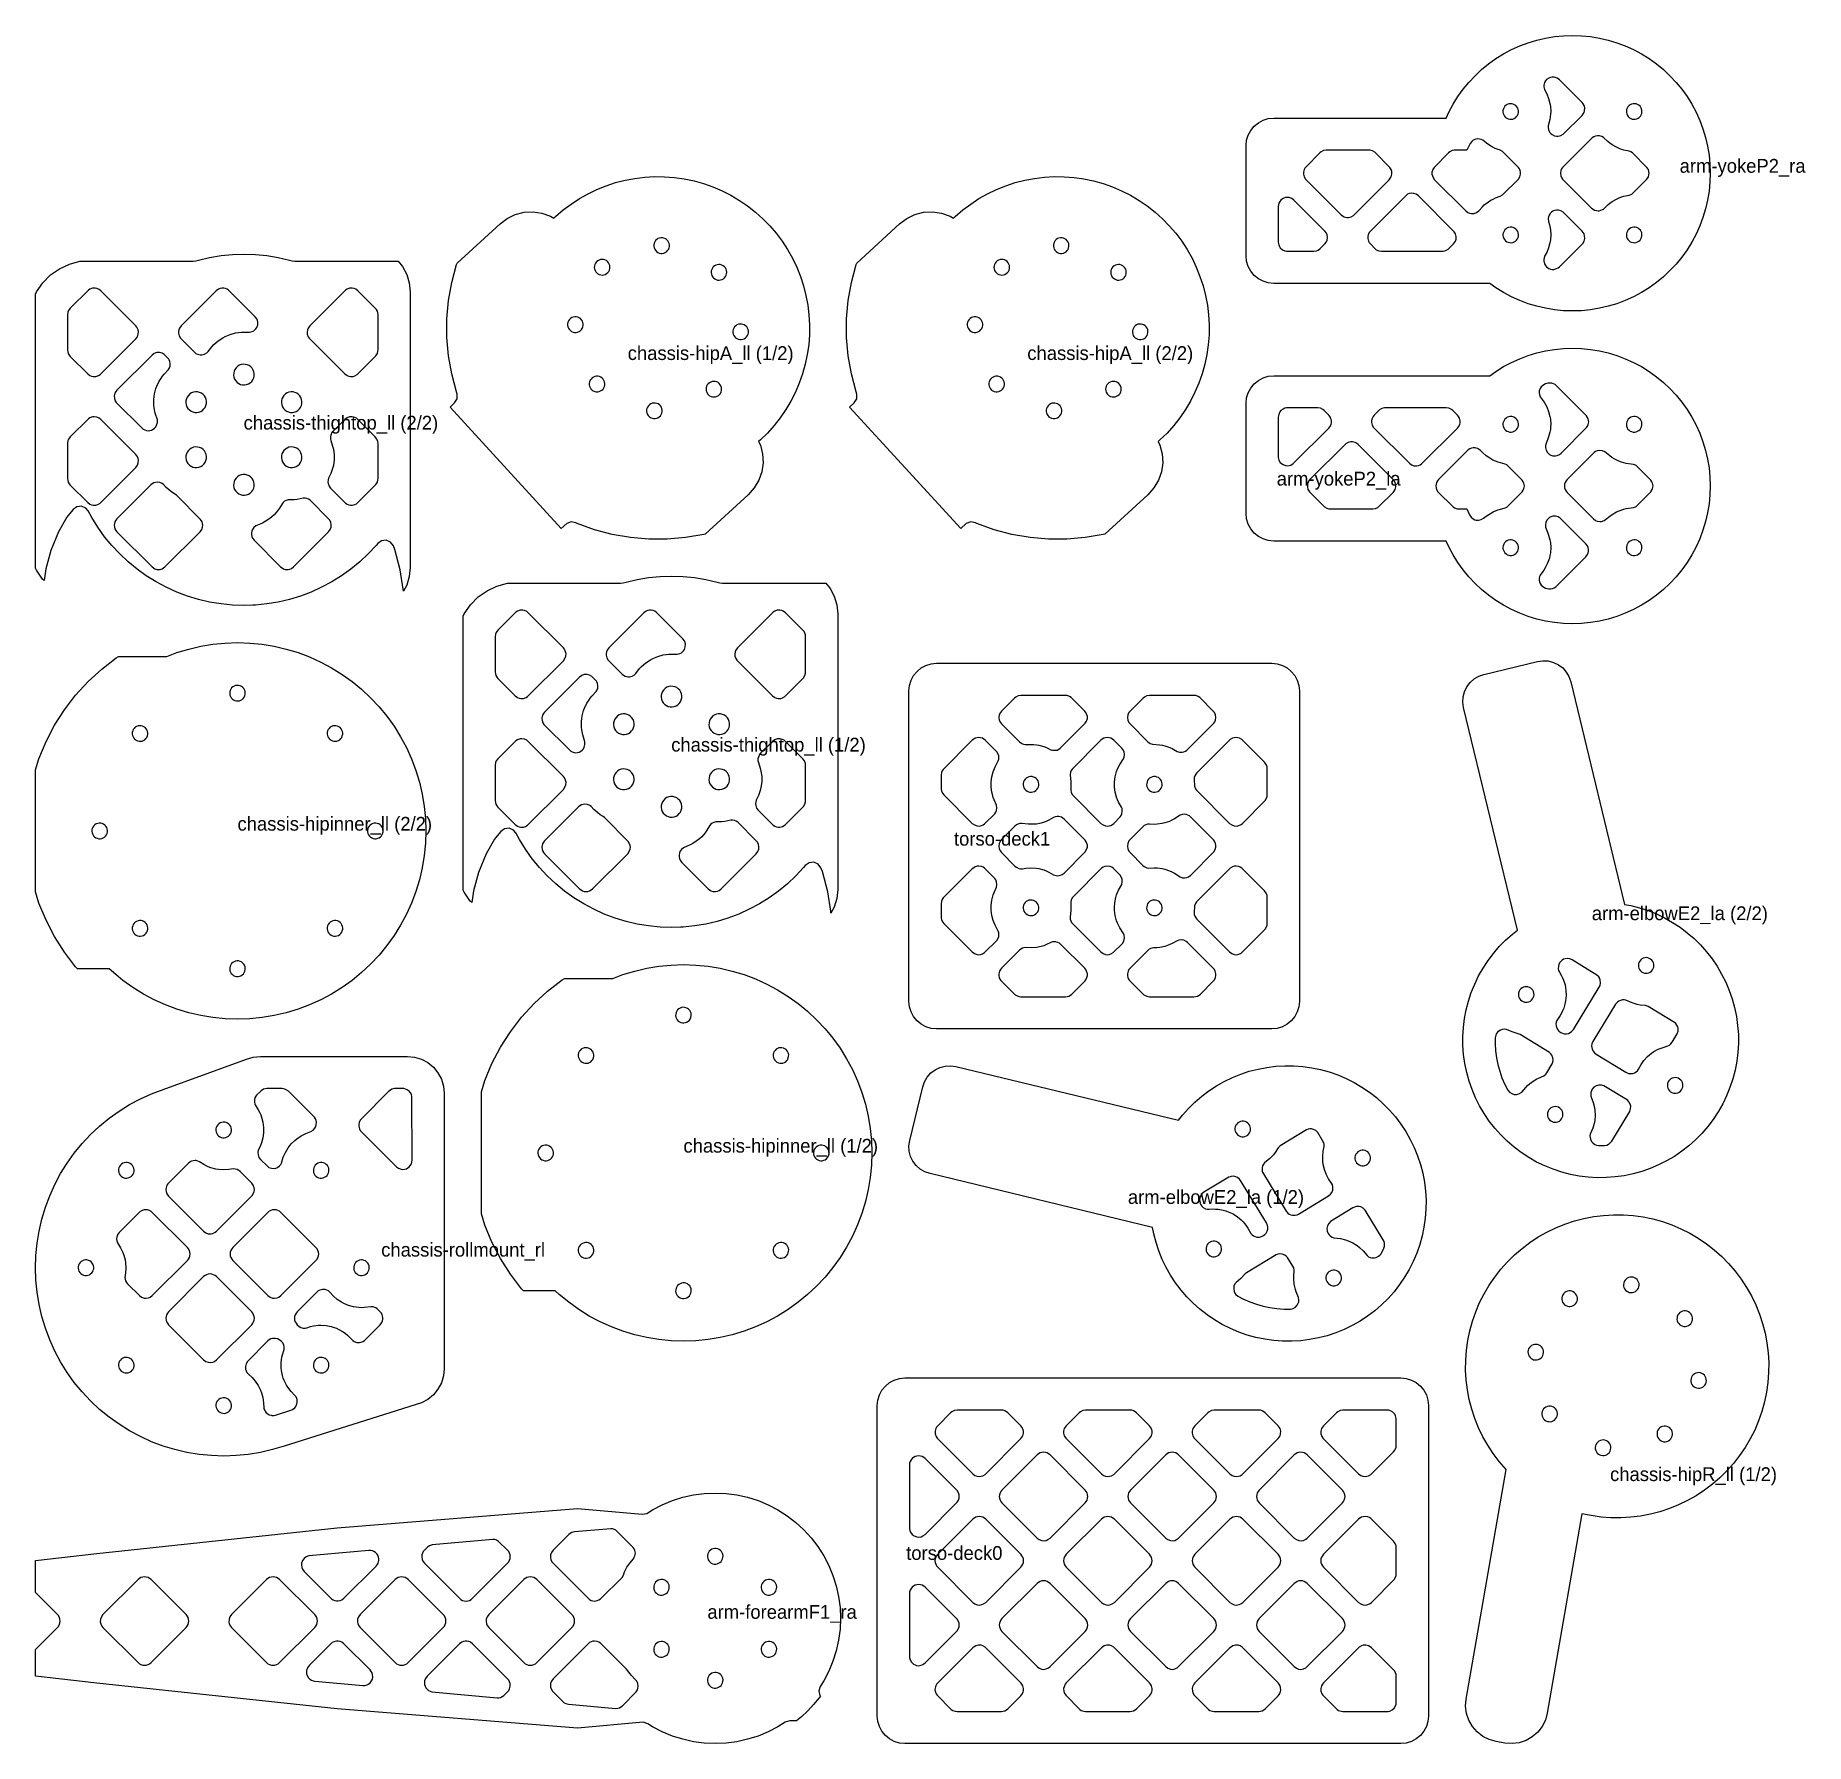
# Model space of a CAD drawing. Header units: millimetres. Extents: x 6 to 391, y 6 to 378.
import ezdxf

# ---------------------------------------------------------------- set-up
doc = ezdxf.new("R2010")
doc.units = ezdxf.units.MM
doc.layers.add('CUT', color=1, linetype='Continuous')
doc.layers.add('NOTE', color=3, linetype='Continuous')

msp = doc.modelspace()

# ---------------------------------------------------------------- texts
at = {"layer": 'NOTE'}
for s, p in [('arm-yokeP2_ra', (363.99, 348)), ('chassis-hipA_ll (1/2)', (134.96, 307.23)), ('chassis-hipA_ll (2/2)', (221.96, 307.23)), ('chassis-thightop_ll (2/2)', (51.33, 292.08)), ('arm-yokeP2_la', (276.26, 279.9)), ('chassis-thightop_ll (1/2)', (144.43, 221.98)), ('chassis-hipinner_ll (2/2)', (50, 204.76)), ('torso-deck1', (205.99, 201.5)), ('arm-elbowE2_la (2/2)', (344.86, 185.28)), ('chassis-hipinner_ll (1/2)', (147.1, 134.66)), ('arm-elbowE2_la (1/2)', (243.86, 123.5)), ('chassis-rollmount_rl', (81.29, 112.03)), ('chassis-hipR_ll (1/2)', (348.84, 63.16)), ('torso-deck0', (195.59, 46)), ('arm-forearmF1_ra', (152.3, 33.17))]:
    msp.add_text(s, height=3, dxfattribs=at).set_placement(p)

# ---------------------------------------------------------------- linework, layer by layer
at = {"layer": 'CUT'}
for points in [[(340.66, 377.9), (342.62, 377.84), (344.57, 377.64), (346.51, 377.32), (348.42, 376.88), (350.3, 376.31), (352.14, 375.62), (353.92, 374.81), (355.66, 373.88), (357.32, 372.84), (358.92, 371.7), (360.44, 370.46), (361.87, 369.11), (363.21, 367.68), (364.46, 366.16), (365.6, 364.57), (366.64, 362.9), (367.56, 361.17), (368.37, 359.38), (369.06, 357.54), (369.63, 355.66), (370.08, 353.75), (370.4, 351.82), (370.59, 349.86), (370.66, 347.9), (370.59, 345.94), (370.4, 343.98), (370.08, 342.05), (369.63, 340.14), (369.06, 338.26), (368.37, 336.42), (367.56, 334.63), (366.64, 332.9), (365.6, 331.23), (364.46, 329.64), (363.21, 328.12), (361.87, 326.69), (360.44, 325.34), (358.92, 324.1), (357.32, 322.96), (355.66, 321.92), (353.92, 320.99), (352.14, 320.18), (350.3, 319.49), (348.42, 318.92), (346.51, 318.48), (344.57, 318.16), (342.62, 317.96), (340.66, 317.9), (338.69, 317.96), (336.74, 318.16), (334.8, 318.48), (332.89, 318.92), (331.01, 319.49), (329.17, 320.18), (327.39, 320.99), (325.66, 321.92), (323.99, 322.96), (322.67, 323.9), (275.6, 323.9), (274.43, 324.02), (273.3, 324.36), (272.27, 324.91), (271.36, 325.66), (270.61, 326.57), (270.06, 327.6), (269.72, 328.73), (269.6, 329.9), (269.6, 353.9), (269.72, 355.07), (270.06, 356.2), (270.61, 357.23), (271.36, 358.14), (272.27, 358.89), (273.3, 359.44), (274.43, 359.78), (275.6, 359.9), (313.17, 359.9), (313.75, 361.17), (314.67, 362.9), (315.71, 364.57), (316.85, 366.16), (318.1, 367.68), (319.44, 369.11), (320.87, 370.46), (322.39, 371.7), (323.99, 372.84), (325.66, 373.88), (327.39, 374.81), (329.17, 375.62), (331.01, 376.31), (332.89, 376.88), (334.8, 377.32), (336.74, 377.64), (338.69, 377.84), (340.66, 377.9)], [(336.7, 368.81), (336.22, 368.83), (335.84, 368.76), (335.48, 368.62), (335.01, 368.28), (334.76, 367.98), (334.57, 367.64), (334.41, 367.08), (334.4, 366.7), (334.53, 366.13), (335.04, 365.15), (335.45, 364.16), (335.75, 363.06), (335.85, 362.44), (335.92, 361.37), (335.9, 360.73), (335.75, 359.61), (335.38, 358.19), (335.37, 357.79), (335.44, 357.4), (335.68, 356.86), (335.93, 356.55), (336.23, 356.29), (336.76, 356.03), (337.15, 355.94), (337.55, 355.94), (338.12, 356.08), (338.63, 356.38), (342.75, 360.49), (343, 360.79), (343.18, 361.13), (343.3, 361.51), (343.33, 362.1), (343.18, 362.67), (343, 363.01), (342.75, 363.31), (337.81, 368.25), (337.35, 368.6), (336.99, 368.75), (336.7, 368.81)], [(327.44, 363.02), (327.11, 363.03), (326.78, 362.98), (326.47, 362.86), (326.19, 362.68), (325.94, 362.46), (325.75, 362.19), (325.61, 361.88), (325.53, 361.56), (325.52, 361.22), (325.58, 360.9), (325.7, 360.58), (325.87, 360.3), (326.1, 360.06), (326.37, 359.86), (326.67, 359.73), (327, 359.65), (327.33, 359.64), (327.66, 359.69), (327.97, 359.81), (328.26, 359.99), (328.5, 360.21), (328.69, 360.49), (328.83, 360.79), (328.91, 361.11), (328.92, 361.45), (328.86, 361.78), (328.74, 362.09), (328.57, 362.37), (328.34, 362.61), (328.07, 362.81), (327.77, 362.94), (327.44, 363.02)], [(354.26, 363.03), (353.87, 363.02), (353.54, 362.94), (353.24, 362.81), (352.97, 362.61), (352.74, 362.37), (352.57, 362.09), (352.45, 361.78), (352.39, 361.45), (352.4, 361.11), (352.48, 360.79), (352.62, 360.49), (352.81, 360.21), (353.06, 359.99), (353.34, 359.81), (353.65, 359.69), (353.98, 359.64), (354.31, 359.65), (354.64, 359.73), (354.94, 359.86), (355.21, 360.06), (355.44, 360.3), (355.62, 360.58), (355.73, 360.9), (355.79, 361.22), (355.78, 361.56), (355.7, 361.88), (355.56, 362.19), (355.37, 362.46), (355.13, 362.68), (354.84, 362.86), (354.53, 362.98), (354.26, 363.03)], [(320.39, 355.33), (320, 355.35), (319.6, 355.29), (319.05, 355.06), (318.73, 354.82), (318.36, 354.36), (317.69, 352.9), (314.87, 352.89), (314.48, 352.81), (313.95, 352.56), (313.65, 352.31), (310.52, 349.17), (310.22, 348.67), (310.07, 348.1), (310.07, 347.7), (310.15, 347.32), (310.3, 346.96), (310.65, 346.49), (317.43, 339.71), (317.9, 339.36), (318.26, 339.21), (318.65, 339.13), (319.23, 339.16), (319.78, 339.36), (320.26, 339.71), (321.04, 340.6), (321.46, 340.99), (322.36, 341.68), (322.9, 342.02), (323.4, 342.28), (323.92, 342.52), (324.91, 342.87), (325.42, 343.17), (328.88, 346.63), (329.18, 347.13), (329.33, 347.7), (329.33, 348.1), (329.25, 348.48), (329.1, 348.84), (328.88, 349.17), (325.42, 352.63), (324.91, 352.93), (323.86, 353.31), (322.9, 353.78), (321.95, 354.41), (321.14, 355.06), (320.78, 355.23), (320.39, 355.33)], [(346.57, 356.04), (346.07, 356.06), (345.67, 355.99), (345.3, 355.84), (344.97, 355.62), (344.82, 355.49), (338.52, 349.17), (338.3, 348.84), (338.15, 348.48), (338.06, 347.9), (338.15, 347.32), (338.3, 346.96), (338.52, 346.63), (344.82, 340.31), (345.13, 340.06), (345.48, 339.87), (345.87, 339.76), (346.27, 339.73), (346.47, 339.74), (346.86, 339.83), (347.22, 339.99), (347.39, 340.1), (348.33, 340.99), (348.82, 341.39), (349.28, 341.72), (350.21, 342.26), (350.79, 342.52), (351.32, 342.72), (351.87, 342.88), (353.01, 343.11), (353.2, 343.18), (353.57, 343.37), (353.74, 343.49), (356.88, 346.63), (357.18, 347.13), (357.3, 347.51), (357.34, 347.9), (357.3, 348.29), (357.18, 348.67), (356.88, 349.17), (353.74, 352.31), (353.39, 352.54), (353.2, 352.62), (353.01, 352.69), (351.87, 352.92), (351.32, 353.08), (350.79, 353.28), (350.21, 353.54), (349.28, 354.08), (348.82, 354.41), (348.33, 354.81), (347.39, 355.7), (347.05, 355.9), (346.57, 356.04)], [(296.63, 352.88), (296.34, 352.9), (287.06, 352.9), (286.48, 352.81), (285.95, 352.56), (285.65, 352.31), (282.65, 349.31), (282.4, 349.01), (282.22, 348.67), (282.07, 348.1), (282.07, 347.7), (282.22, 347.13), (282.52, 346.63), (290.29, 338.85), (290.59, 338.6), (290.93, 338.42), (291.5, 338.27), (291.9, 338.27), (292.46, 338.42), (292.97, 338.72), (300.75, 346.49), (301, 346.79), (301.18, 347.13), (301.33, 347.7), (301.3, 348.29), (301.18, 348.67), (300.88, 349.17), (297.6, 352.45), (297.1, 352.75), (296.63, 352.88)], [(120.48, 270.54), (96.27, 296.97), (97.26, 297.87), (97.82, 298.75), (97.86, 299.78), (97.69, 300.32), (96.65, 304.2), (95.95, 308.15), (95.6, 312.15), (95.6, 316.16), (95.95, 320.16), (96.65, 324.11), (97.69, 327.99), (97.81, 328.32), (107.16, 336.89), (108.73, 338.07), (110.49, 338.91), (112.39, 339.4), (114.35, 339.51), (116.29, 339.23), (118.14, 338.58), (118.9, 338.13), (119.26, 338.48), (120.9, 339.89), (122.63, 341.19), (124.43, 342.37), (126.32, 343.43), (128.26, 344.36), (130.27, 345.16), (132.32, 345.84), (134.41, 346.37), (136.53, 346.77), (138.68, 347.03), (140.83, 347.15), (142.99, 347.12), (145.15, 346.96), (147.28, 346.65), (149.4, 346.21), (151.48, 345.63), (153.51, 344.91), (155.5, 344.06), (157.43, 343.09), (159.29, 341.99), (161.07, 340.77), (162.77, 339.43), (164.37, 337.99), (165.88, 336.45), (167.29, 334.81), (168.59, 333.08), (169.77, 331.27), (170.83, 329.39), (171.76, 327.44), (172.56, 325.44), (173.24, 323.39), (173.77, 321.3), (174.17, 319.17), (174.43, 317.03), (174.55, 314.87), (174.52, 312.71), (174.36, 310.56), (174.05, 308.42), (173.61, 306.31), (173.03, 304.23), (172.31, 302.19), (171.46, 300.21), (170.49, 298.28), (169.39, 296.42), (168.17, 294.64), (166.83, 292.94), (165.39, 291.33), (163.85, 289.82), (163.46, 289.49), (163.85, 288.7), (164.33, 286.8), (164.44, 284.84), (164.16, 282.9), (163.51, 281.05), (162.51, 279.37), (161.21, 277.91), (151.85, 269.34), (151.51, 269.25), (147.54, 268.55), (143.56, 268.2), (139.55, 268.2), (135.55, 268.55), (131.6, 269.25), (127.72, 270.29), (123.95, 271.66), (123.67, 271.79), (122.65, 271.97), (121.68, 271.61), (120.48, 270.54)], [(207.48, 270.54), (183.27, 296.97), (184.26, 297.87), (184.82, 298.75), (184.86, 299.78), (184.69, 300.32), (183.65, 304.2), (182.95, 308.15), (182.6, 312.15), (182.6, 316.16), (182.95, 320.16), (183.65, 324.11), (184.69, 327.99), (184.81, 328.32), (194.16, 336.89), (195.73, 338.07), (197.49, 338.91), (199.39, 339.4), (201.35, 339.51), (203.29, 339.23), (205.14, 338.58), (205.9, 338.13), (206.26, 338.48), (207.9, 339.89), (209.63, 341.19), (211.43, 342.37), (213.32, 343.43), (215.26, 344.36), (217.27, 345.16), (219.32, 345.84), (221.41, 346.37), (223.53, 346.77), (225.68, 347.03), (227.83, 347.15), (229.99, 347.12), (232.15, 346.96), (234.28, 346.65), (236.4, 346.21), (238.48, 345.63), (240.51, 344.91), (242.5, 344.06), (244.43, 343.09), (246.29, 341.99), (248.07, 340.77), (249.77, 339.43), (251.37, 337.99), (252.88, 336.45), (254.29, 334.81), (255.59, 333.08), (256.77, 331.27), (257.83, 329.39), (258.76, 327.44), (259.56, 325.44), (260.24, 323.39), (260.77, 321.3), (261.17, 319.17), (261.43, 317.03), (261.55, 314.87), (261.52, 312.71), (261.36, 310.56), (261.05, 308.42), (260.61, 306.31), (260.03, 304.23), (259.31, 302.19), (258.46, 300.21), (257.49, 298.28), (256.39, 296.42), (255.17, 294.64), (253.83, 292.94), (252.39, 291.33), (250.85, 289.82), (250.46, 289.49), (250.85, 288.7), (251.33, 286.8), (251.44, 284.84), (251.16, 282.9), (250.51, 281.05), (249.51, 279.37), (248.21, 277.91), (238.85, 269.34), (238.51, 269.25), (234.54, 268.55), (230.56, 268.2), (226.55, 268.2), (222.55, 268.55), (218.6, 269.25), (214.72, 270.29), (210.95, 271.66), (210.67, 271.79), (209.65, 271.97), (208.68, 271.61), (207.48, 270.54)], [(306.09, 343.5), (305.5, 343.53), (305.12, 343.45), (304.76, 343.3), (304.43, 343.08), (296.65, 335.31), (296.4, 335.01), (296.15, 334.48), (296.07, 334.1), (296.07, 333.7), (296.22, 333.13), (296.4, 332.79), (296.65, 332.49), (297.65, 331.49), (297.95, 331.24), (298.48, 330.99), (299.06, 330.9), (312.53, 330.91), (313.1, 331.05), (313.6, 331.35), (314.75, 332.49), (315, 332.79), (315.18, 333.13), (315.3, 333.51), (315.33, 334.1), (315.18, 334.67), (314.88, 335.17), (307.11, 342.95), (306.64, 343.3), (306.09, 343.5)], [(278.99, 342.6), (278.6, 342.64), (278.21, 342.6), (277.83, 342.48), (277.49, 342.3), (277.19, 342.05), (276.94, 341.75), (276.75, 341.4), (276.64, 341.03), (276.6, 340.64), (276.6, 332.9), (276.69, 332.32), (276.84, 331.96), (277.05, 331.63), (277.49, 331.24), (278.02, 330.99), (278.4, 330.91), (284.34, 330.9), (284.92, 330.99), (285.28, 331.14), (285.75, 331.49), (286.75, 332.49), (287.1, 332.96), (287.25, 333.32), (287.34, 333.9), (287.25, 334.48), (287.1, 334.84), (286.75, 335.31), (280.01, 342.05), (279.54, 342.4), (278.99, 342.6)], [(337.65, 339.85), (337.15, 339.86), (336.76, 339.77), (336.4, 339.62), (336.07, 339.39), (335.8, 339.1), (335.58, 338.77), (335.44, 338.4), (335.37, 338.01), (335.42, 337.42), (335.63, 336.69), (335.85, 335.57), (335.92, 334.5), (335.85, 333.36), (335.75, 332.74), (335.45, 331.64), (335.04, 330.65), (334.6, 329.85), (334.47, 329.49), (334.4, 329.1), (334.41, 328.72), (334.57, 328.16), (334.76, 327.82), (335.01, 327.52), (335.48, 327.18), (335.84, 327.04), (336.22, 326.97), (336.61, 326.97), (337.17, 327.12), (337.51, 327.3), (337.81, 327.55), (342.88, 332.63), (343.18, 333.13), (343.33, 333.7), (343.3, 334.29), (343.18, 334.67), (343, 335.01), (342.75, 335.31), (338.63, 339.42), (338.12, 339.72), (337.65, 339.85)], [(327.44, 336.15), (327.11, 336.16), (326.78, 336.11), (326.47, 335.99), (326.19, 335.81), (325.94, 335.59), (325.75, 335.31), (325.61, 335.01), (325.53, 334.69), (325.52, 334.35), (325.58, 334.02), (325.7, 333.71), (325.87, 333.43), (326.1, 333.19), (326.37, 332.99), (326.67, 332.86), (327, 332.78), (327.33, 332.77), (327.66, 332.82), (327.97, 332.94), (328.26, 333.12), (328.5, 333.34), (328.69, 333.61), (328.83, 333.92), (328.91, 334.24), (328.92, 334.58), (328.86, 334.9), (328.74, 335.22), (328.57, 335.5), (328.34, 335.74), (328.07, 335.94), (327.77, 336.07), (327.44, 336.15)], [(354.31, 336.15), (353.98, 336.16), (353.65, 336.11), (353.34, 335.99), (353.06, 335.81), (352.81, 335.59), (352.62, 335.31), (352.48, 335.01), (352.4, 334.69), (352.39, 334.35), (352.45, 334.02), (352.57, 333.71), (352.74, 333.43), (352.97, 333.19), (353.24, 332.99), (353.54, 332.86), (353.87, 332.78), (354.2, 332.77), (354.53, 332.82), (354.84, 332.94), (355.13, 333.12), (355.37, 333.34), (355.56, 333.61), (355.7, 333.92), (355.78, 334.24), (355.79, 334.58), (355.73, 334.9), (355.62, 335.22), (355.44, 335.5), (355.21, 335.74), (354.94, 335.94), (354.64, 336.07), (354.31, 336.15)], [(140.98, 331.12), (141.25, 330.83), (141.52, 330.65), (141.83, 330.52), (142.15, 330.45), (142.49, 330.44), (142.82, 330.51), (143.12, 330.63), (143.4, 330.81), (143.64, 331.04), (143.83, 331.32), (143.96, 331.63), (144.03, 331.95), (144.03, 332.29), (143.97, 332.61), (143.85, 332.92), (143.67, 333.2), (143.43, 333.44), (143.16, 333.63), (142.85, 333.76), (142.52, 333.83), (142.19, 333.83), (141.86, 333.77), (141.55, 333.65), (141.28, 333.46), (141.04, 333.23), (140.85, 332.95), (140.72, 332.65), (140.65, 332.32), (140.65, 331.99), (140.71, 331.66), (140.83, 331.35), (140.98, 331.12)], [(227.98, 331.12), (228.25, 330.83), (228.52, 330.65), (228.83, 330.52), (229.15, 330.45), (229.49, 330.44), (229.82, 330.51), (230.12, 330.63), (230.4, 330.81), (230.64, 331.04), (230.83, 331.32), (230.96, 331.63), (231.03, 331.95), (231.03, 332.29), (230.97, 332.61), (230.85, 332.92), (230.67, 333.2), (230.43, 333.44), (230.16, 333.63), (229.85, 333.76), (229.52, 333.83), (229.19, 333.83), (228.86, 333.77), (228.55, 333.65), (228.28, 333.46), (228.04, 333.23), (227.85, 332.95), (227.72, 332.65), (227.65, 332.32), (227.65, 331.99), (227.71, 331.66), (227.83, 331.35), (227.98, 331.12)], [(87.6, 322.05), (87.6, 262.05), (87.41, 260.1), (86.84, 258.22), (86.12, 256.88), (86.1, 257.31), (85.44, 261.54), (84.25, 265.98), (83.93, 266.76), (83.34, 267.56), (82.4, 267.99), (81.37, 267.89), (80.53, 267.28), (80.16, 266.83), (78.45, 265), (76.62, 263.29), (74.68, 261.7), (72.65, 260.25), (70.52, 258.92), (68.32, 257.74), (66.04, 256.71), (63.69, 255.83), (61.3, 255.1), (58.86, 254.53), (56.39, 254.13), (53.9, 253.88), (53.37, 253.86), (51.4, 253.8), (48.9, 253.88), (46.41, 254.13), (43.94, 254.53), (41.5, 255.1), (39.11, 255.83), (36.76, 256.71), (34.48, 257.74), (32.28, 258.92), (30.15, 260.25), (28.12, 261.7), (26.18, 263.29), (24.35, 265), (22.64, 266.83), (21.06, 268.76), (19.6, 270.8), (18.28, 272.92), (17.51, 274.36), (17.01, 274.97), (16.07, 275.39), (15.04, 275.29), (14.2, 274.69), (13.04, 273.28), (12.85, 273.01), (11.04, 269.85), (9.37, 265.74), (8.29, 261.75), (7.89, 259.25), (7.57, 259.54), (6.24, 261.45), (6.01, 261.93), (6, 262.05), (6, 321.59), (6.24, 322.1), (7.61, 324.05), (9.29, 325.74), (11.25, 327.11), (13.4, 328.11), (15.68, 328.72), (40.32, 328.73), (40.9, 328.81), (41.5, 328.99), (43.94, 329.56), (46.41, 329.97), (48.9, 330.22), (51.4, 330.3), (53.9, 330.22), (56.39, 329.97), (58.86, 329.56), (61.3, 328.99), (61.9, 328.81), (62.48, 328.73), (84.99, 328.73), (85.91, 327.6), (86.84, 325.88), (87.41, 324), (87.6, 322.05)], [(128.03, 326.41), (128.22, 326.2), (128.48, 325.99), (128.78, 325.84), (129.1, 325.75), (129.43, 325.73), (129.76, 325.77), (130.08, 325.87), (130.37, 326.03), (130.62, 326.25), (130.83, 326.51), (130.98, 326.81), (131.07, 327.13), (131.09, 327.46), (131.05, 327.79), (130.95, 328.11), (130.79, 328.4), (130.57, 328.65), (130.31, 328.86), (130.01, 329.01), (129.69, 329.1), (129.36, 329.12), (129.03, 329.09), (128.71, 328.98), (128.42, 328.82), (128.17, 328.6), (127.96, 328.34), (127.81, 328.04), (127.72, 327.72), (127.69, 327.39), (127.73, 327.06), (127.84, 326.74), (128.03, 326.41)], [(153.47, 325.3), (153.65, 325.09), (153.91, 324.88), (154.21, 324.73), (154.53, 324.64), (154.86, 324.62), (155.19, 324.66), (155.51, 324.76), (155.8, 324.92), (156.05, 325.14), (156.26, 325.4), (156.41, 325.7), (156.5, 326.02), (156.52, 326.35), (156.49, 326.68), (156.38, 327), (156.22, 327.29), (156, 327.54), (155.74, 327.75), (155.44, 327.9), (155.12, 327.99), (154.79, 328.01), (154.46, 327.97), (154.14, 327.87), (153.85, 327.71), (153.6, 327.49), (153.39, 327.23), (153.24, 326.93), (153.15, 326.61), (153.13, 326.28), (153.17, 325.95), (153.27, 325.63), (153.47, 325.3)], [(215.03, 326.41), (215.22, 326.2), (215.48, 325.99), (215.78, 325.84), (216.1, 325.75), (216.43, 325.73), (216.76, 325.77), (217.08, 325.87), (217.37, 326.03), (217.62, 326.25), (217.83, 326.51), (217.98, 326.81), (218.07, 327.13), (218.09, 327.46), (218.05, 327.79), (217.95, 328.11), (217.79, 328.4), (217.57, 328.65), (217.31, 328.86), (217.01, 329.01), (216.69, 329.1), (216.36, 329.12), (216.03, 329.09), (215.71, 328.98), (215.42, 328.82), (215.17, 328.6), (214.96, 328.34), (214.81, 328.04), (214.72, 327.72), (214.69, 327.39), (214.73, 327.06), (214.84, 326.74), (215.03, 326.41)], [(240.47, 325.3), (240.65, 325.09), (240.91, 324.88), (241.21, 324.73), (241.53, 324.64), (241.86, 324.62), (242.19, 324.66), (242.51, 324.76), (242.8, 324.92), (243.05, 325.14), (243.26, 325.4), (243.41, 325.7), (243.5, 326.02), (243.52, 326.35), (243.49, 326.68), (243.38, 327), (243.22, 327.29), (243, 327.54), (242.74, 327.75), (242.44, 327.9), (242.12, 327.99), (241.79, 328.01), (241.46, 327.97), (241.14, 327.87), (240.85, 327.71), (240.6, 327.49), (240.39, 327.23), (240.24, 326.93), (240.15, 326.61), (240.13, 326.28), (240.17, 325.95), (240.27, 325.63), (240.47, 325.3)], [(28.4, 312.86), (28.43, 313.44), (28.35, 313.83), (28.1, 314.36), (27.85, 314.66), (20.21, 322.3), (19.91, 322.55), (19.38, 322.8), (19, 322.88), (18.41, 322.85), (17.86, 322.65), (17.53, 322.43), (13.59, 318.5), (13.24, 318.03), (13.09, 317.67), (13, 317.08), (13, 309.41), (13.04, 309.02), (13.15, 308.65), (13.34, 308.3), (13.59, 308), (17.39, 304.2), (17.86, 303.85), (18.22, 303.7), (18.6, 303.62), (19.19, 303.65), (19.74, 303.85), (20.07, 304.07), (27.85, 311.83), (28.2, 312.31), (28.4, 312.86)], [(54.4, 314.86), (54.43, 315.45), (54.35, 315.83), (54.2, 316.19), (53.85, 316.66), (48.07, 322.43), (47.74, 322.65), (47.38, 322.8), (47, 322.88), (46.6, 322.88), (46.22, 322.8), (45.86, 322.65), (45.39, 322.3), (37.75, 314.66), (37.4, 314.19), (37.25, 313.83), (37.17, 313.44), (37.17, 313.05), (37.32, 312.48), (37.62, 311.98), (40.66, 308.93), (40.96, 308.68), (41.31, 308.49), (41.88, 308.35), (42.27, 308.35), (42.84, 308.49), (43.34, 308.8), (43.62, 309.07), (44.42, 310.13), (44.88, 310.61), (45.79, 311.41), (46.8, 312.08), (47.34, 312.36), (48.39, 312.8), (49.56, 313.12), (50.22, 313.23), (50.83, 313.28), (51.43, 313.3), (52.63, 313.26), (53.2, 313.4), (53.55, 313.59), (53.98, 313.98), (54.2, 314.31), (54.4, 314.86)], [(80.58, 309.12), (80.6, 309.41), (80.6, 317.08), (80.56, 317.48), (80.45, 317.85), (80.26, 318.2), (80.01, 318.5), (76.21, 322.3), (75.74, 322.65), (75.38, 322.8), (75, 322.88), (74.41, 322.85), (73.86, 322.65), (73.53, 322.43), (65.75, 314.66), (65.4, 314.19), (65.25, 313.83), (65.16, 313.25), (65.2, 312.86), (65.4, 312.31), (65.62, 311.98), (73.39, 304.2), (73.86, 303.85), (74.22, 303.7), (74.6, 303.62), (75.19, 303.65), (75.57, 303.77), (76.07, 304.07), (80.15, 308.14), (80.45, 308.65), (80.58, 309.12)], [(122.21, 313.92), (122.48, 313.64), (122.75, 313.45), (123.06, 313.32), (123.39, 313.25), (123.72, 313.25), (124.05, 313.31), (124.36, 313.43), (124.64, 313.61), (124.87, 313.85), (125.06, 314.12), (125.19, 314.43), (125.26, 314.75), (125.26, 315.09), (125.2, 315.42), (125.08, 315.72), (124.9, 316), (124.66, 316.24), (124.39, 316.43), (124.08, 316.56), (123.76, 316.63), (123.42, 316.63), (123.1, 316.57), (122.79, 316.45), (122.51, 316.27), (122.27, 316.03), (122.08, 315.76), (121.95, 315.45), (121.88, 315.12), (121.88, 314.79), (121.94, 314.46), (122.06, 314.15), (122.21, 313.92)], [(209.21, 313.92), (209.48, 313.64), (209.75, 313.45), (210.06, 313.32), (210.39, 313.25), (210.72, 313.25), (211.05, 313.31), (211.36, 313.43), (211.64, 313.61), (211.87, 313.85), (212.06, 314.12), (212.19, 314.43), (212.26, 314.75), (212.26, 315.09), (212.2, 315.42), (212.08, 315.72), (211.9, 316), (211.66, 316.24), (211.39, 316.43), (211.08, 316.56), (210.76, 316.63), (210.42, 316.63), (210.1, 316.57), (209.79, 316.45), (209.51, 316.27), (209.27, 316.03), (209.08, 315.76), (208.95, 315.45), (208.88, 315.12), (208.88, 314.79), (208.94, 314.46), (209.06, 314.15), (209.21, 313.92)], [(158.18, 312.35), (158.44, 312.07), (158.72, 311.88), (159.03, 311.75), (159.35, 311.68), (159.69, 311.68), (160.01, 311.74), (160.32, 311.86), (160.6, 312.04), (160.84, 312.28), (161.03, 312.55), (161.16, 312.86), (161.23, 313.18), (161.23, 313.52), (161.17, 313.84), (161.05, 314.15), (160.86, 314.43), (160.63, 314.67), (160.35, 314.86), (160.05, 314.99), (159.72, 315.06), (159.39, 315.06), (159.06, 315), (158.75, 314.88), (158.47, 314.69), (158.23, 314.46), (158.05, 314.19), (157.92, 313.88), (157.85, 313.55), (157.84, 313.22), (157.91, 312.89), (158.03, 312.58), (158.18, 312.35)], [(245.18, 312.35), (245.44, 312.07), (245.72, 311.88), (246.03, 311.75), (246.35, 311.68), (246.69, 311.68), (247.01, 311.74), (247.32, 311.86), (247.6, 312.04), (247.84, 312.28), (248.03, 312.55), (248.16, 312.86), (248.23, 313.18), (248.23, 313.52), (248.17, 313.84), (248.05, 314.15), (247.86, 314.43), (247.63, 314.67), (247.35, 314.86), (247.05, 314.99), (246.72, 315.06), (246.39, 315.06), (246.06, 315), (245.75, 314.88), (245.47, 314.69), (245.23, 314.46), (245.05, 314.19), (244.92, 313.88), (244.85, 313.55), (244.84, 313.22), (244.91, 312.89), (245.03, 312.58), (245.18, 312.35)], [(35.33, 305.88), (35.36, 306.08), (35.37, 306.48), (35.29, 306.87), (35.14, 307.24), (35.04, 307.42), (34.79, 307.73), (34.07, 308.43), (33.57, 308.73), (33, 308.88), (32.41, 308.85), (31.86, 308.65), (31.39, 308.3), (23.75, 300.66), (23.5, 300.36), (23.32, 300.01), (23.17, 299.44), (23.2, 298.86), (23.4, 298.31), (23.62, 297.98), (29.16, 292.43), (29.46, 292.18), (29.8, 292), (30.17, 291.88), (30.55, 291.84), (30.94, 291.87), (31.31, 291.98), (31.66, 292.16), (31.96, 292.4), (32.21, 292.69), (32.4, 293.03), (32.56, 293.59), (32.55, 294.17), (32.06, 295.69), (31.84, 296.81), (31.78, 297.41), (31.77, 298.62), (31.84, 299.29), (31.94, 299.89), (32.24, 300.99), (32.45, 301.56), (32.98, 302.65), (33.3, 303.16), (33.69, 303.71), (34.07, 304.17), (35, 305.15), (35.2, 305.5), (35.33, 305.88)], [(340.66, 249.8), (338.69, 249.86), (336.74, 250.06), (334.8, 250.38), (332.89, 250.82), (331.01, 251.39), (329.17, 252.08), (327.39, 252.89), (325.66, 253.82), (323.99, 254.86), (322.39, 256), (320.87, 257.24), (319.44, 258.59), (318.1, 260.02), (316.85, 261.54), (315.71, 263.13), (314.67, 264.8), (313.75, 266.53), (313.17, 267.8), (275.6, 267.8), (274.43, 267.92), (273.3, 268.26), (272.27, 268.81), (271.36, 269.56), (270.61, 270.47), (270.06, 271.5), (269.72, 272.63), (269.6, 273.8), (269.6, 297.8), (269.72, 298.97), (270.06, 300.1), (270.61, 301.13), (271.36, 302.04), (272.27, 302.79), (273.3, 303.34), (274.43, 303.68), (275.6, 303.8), (322.67, 303.8), (323.99, 304.74), (325.66, 305.78), (327.39, 306.71), (329.17, 307.52), (331.01, 308.21), (332.89, 308.78), (334.8, 309.22), (336.74, 309.54), (338.69, 309.74), (340.66, 309.8), (342.62, 309.74), (344.57, 309.54), (346.51, 309.22), (348.42, 308.78), (350.3, 308.21), (352.14, 307.52), (353.92, 306.71), (355.66, 305.78), (357.32, 304.74), (358.92, 303.6), (360.44, 302.36), (361.87, 301.01), (363.21, 299.58), (364.46, 298.06), (365.6, 296.47), (366.64, 294.8), (367.56, 293.07), (368.37, 291.28), (369.06, 289.44), (369.63, 287.56), (370.08, 285.65), (370.4, 283.72), (370.59, 281.76), (370.66, 279.8), (370.59, 277.84), (370.4, 275.88), (370.08, 273.95), (369.63, 272.04), (369.06, 270.16), (368.37, 268.32), (367.56, 266.53), (366.64, 264.8), (365.6, 263.13), (364.46, 261.54), (363.21, 260.02), (361.87, 258.59), (360.44, 257.24), (358.92, 256), (357.32, 254.86), (355.66, 253.82), (353.92, 252.89), (352.14, 252.08), (350.3, 251.39), (348.42, 250.82), (346.51, 250.38), (344.57, 250.06), (342.62, 249.86), (340.66, 249.8)], [(53.63, 303.76), (53.65, 304.2), (53.57, 304.63), (53.42, 305.04), (53.19, 305.42), (52.88, 305.74), (52.52, 306), (52.12, 306.18), (51.69, 306.28), (51.25, 306.29), (50.82, 306.22), (50.4, 306.07), (50.03, 305.83), (49.71, 305.53), (49.45, 305.17), (49.27, 304.77), (49.17, 304.34), (49.15, 303.9), (49.23, 303.47), (49.38, 303.05), (49.61, 302.68), (49.92, 302.36), (50.27, 302.1), (50.68, 301.92), (51.11, 301.82), (51.55, 301.8), (51.98, 301.88), (52.4, 302.03), (52.77, 302.26), (53.09, 302.57), (53.35, 302.92), (53.53, 303.33), (53.63, 303.76)], [(126.92, 300.97), (127.19, 300.69), (127.47, 300.5), (127.77, 300.37), (128.1, 300.3), (128.43, 300.3), (128.76, 300.36), (129.07, 300.49), (129.35, 300.67), (129.59, 300.9), (129.77, 301.18), (129.9, 301.48), (129.97, 301.81), (129.98, 302.14), (129.92, 302.47), (129.79, 302.78), (129.61, 303.06), (129.38, 303.3), (129.1, 303.48), (128.79, 303.62), (128.47, 303.68), (128.14, 303.69), (127.81, 303.63), (127.5, 303.5), (127.22, 303.32), (126.98, 303.09), (126.79, 302.81), (126.66, 302.5), (126.59, 302.18), (126.59, 301.85), (126.65, 301.52), (126.78, 301.21), (126.92, 300.97)], [(152.36, 299.86), (152.54, 299.66), (152.8, 299.45), (153.1, 299.3), (153.42, 299.21), (153.75, 299.18), (154.08, 299.22), (154.4, 299.33), (154.69, 299.49), (154.94, 299.71), (155.15, 299.97), (155.3, 300.27), (155.39, 300.59), (155.41, 300.92), (155.37, 301.25), (155.27, 301.57), (155.11, 301.86), (154.89, 302.11), (154.63, 302.32), (154.33, 302.47), (154.01, 302.56), (153.68, 302.58), (153.35, 302.54), (153.03, 302.44), (152.74, 302.28), (152.49, 302.06), (152.28, 301.8), (152.13, 301.5), (152.04, 301.18), (152.02, 300.85), (152.06, 300.52), (152.16, 300.2), (152.36, 299.86)], [(213.92, 300.97), (214.19, 300.69), (214.47, 300.5), (214.77, 300.37), (215.1, 300.3), (215.43, 300.3), (215.76, 300.36), (216.07, 300.49), (216.35, 300.67), (216.59, 300.9), (216.77, 301.18), (216.9, 301.48), (216.97, 301.81), (216.98, 302.14), (216.92, 302.47), (216.79, 302.78), (216.61, 303.06), (216.38, 303.3), (216.1, 303.48), (215.79, 303.62), (215.47, 303.68), (215.14, 303.69), (214.81, 303.63), (214.5, 303.5), (214.22, 303.32), (213.98, 303.09), (213.79, 302.81), (213.66, 302.5), (213.59, 302.18), (213.59, 301.85), (213.65, 301.52), (213.78, 301.21), (213.92, 300.97)], [(239.36, 299.86), (239.54, 299.66), (239.8, 299.45), (240.1, 299.3), (240.42, 299.21), (240.75, 299.18), (241.08, 299.22), (241.4, 299.33), (241.69, 299.49), (241.94, 299.71), (242.15, 299.97), (242.3, 300.27), (242.39, 300.59), (242.41, 300.92), (242.37, 301.25), (242.27, 301.57), (242.11, 301.86), (241.89, 302.11), (241.63, 302.32), (241.33, 302.47), (241.01, 302.56), (240.68, 302.58), (240.35, 302.54), (240.03, 302.44), (239.74, 302.28), (239.49, 302.06), (239.28, 301.8), (239.13, 301.5), (239.04, 301.18), (239.02, 300.85), (239.06, 300.52), (239.16, 300.2), (239.36, 299.86)], [(336.35, 286.39), (336.94, 286.37), (337.32, 286.44), (337.85, 286.69), (338.16, 286.94), (343.73, 292.53), (343.95, 292.86), (344.1, 293.22), (344.19, 293.8), (344.1, 294.38), (343.95, 294.74), (343.73, 295.07), (337.19, 301.62), (336.88, 301.88), (336.52, 302.07), (336.13, 302.18), (335.73, 302.21), (335.32, 302.16), (334.77, 302.02), (334.42, 301.86), (334.1, 301.64), (333.83, 301.36), (333.63, 301.03), (333.44, 300.49), (333.41, 300.1), (333.45, 299.72), (333.65, 299.18), (334.47, 298.04), (335.04, 297.05), (335.47, 296), (335.75, 294.96), (335.85, 294.34), (335.92, 293.27), (335.9, 292.63), (335.84, 292.07), (335.75, 291.51), (335.47, 290.47), (335.25, 289.87), (334.83, 288.94), (334.75, 288.55), (334.75, 288.16), (334.9, 287.59), (335.2, 287.09), (335.63, 286.69), (335.98, 286.51), (336.35, 286.39)], [(43.24, 297.76), (43.25, 298.2), (43.18, 298.63), (43.03, 299.04), (42.79, 299.42), (42.49, 299.74), (42.13, 300), (41.73, 300.18), (41.3, 300.28), (40.86, 300.29), (40.43, 300.22), (40.01, 300.07), (39.64, 299.83), (39.32, 299.53), (39.06, 299.17), (38.88, 298.77), (38.78, 298.34), (38.76, 297.9), (38.83, 297.47), (38.99, 297.05), (39.22, 296.68), (39.52, 296.36), (39.88, 296.1), (40.28, 295.92), (40.71, 295.82), (41.15, 295.8), (41.59, 295.88), (42, 296.03), (42.38, 296.26), (42.7, 296.57), (42.96, 296.92), (43.14, 297.33), (43.24, 297.76)], [(64.02, 297.76), (64.04, 298.2), (63.97, 298.63), (63.81, 299.04), (63.58, 299.42), (63.28, 299.74), (62.92, 300), (62.52, 300.18), (62.09, 300.28), (61.65, 300.29), (61.21, 300.22), (60.8, 300.07), (60.42, 299.83), (60.1, 299.53), (59.84, 299.17), (59.66, 298.77), (59.56, 298.34), (59.55, 297.9), (59.62, 297.47), (59.77, 297.05), (60.01, 296.68), (60.31, 296.36), (60.67, 296.1), (61.07, 295.92), (61.5, 295.82), (61.94, 295.8), (62.37, 295.88), (62.79, 296.03), (63.16, 296.26), (63.48, 296.57), (63.74, 296.92), (63.92, 297.33), (64.02, 297.76)], [(139.41, 295.15), (139.68, 294.87), (139.95, 294.68), (140.26, 294.55), (140.58, 294.48), (140.92, 294.48), (141.24, 294.54), (141.55, 294.66), (141.83, 294.85), (142.07, 295.08), (142.26, 295.35), (142.39, 295.66), (142.46, 295.99), (142.46, 296.32), (142.4, 296.65), (142.28, 296.96), (142.09, 297.24), (141.86, 297.47), (141.59, 297.66), (141.28, 297.79), (140.95, 297.86), (140.62, 297.86), (140.29, 297.8), (139.98, 297.68), (139.71, 297.5), (139.47, 297.26), (139.28, 296.99), (139.15, 296.68), (139.08, 296.36), (139.08, 296.02), (139.14, 295.7), (139.26, 295.39), (139.41, 295.15)], [(226.41, 295.15), (226.68, 294.87), (226.95, 294.68), (227.26, 294.55), (227.58, 294.48), (227.92, 294.48), (228.24, 294.54), (228.55, 294.66), (228.83, 294.85), (229.07, 295.08), (229.26, 295.35), (229.39, 295.66), (229.46, 295.99), (229.46, 296.32), (229.4, 296.65), (229.28, 296.96), (229.09, 297.24), (228.86, 297.47), (228.59, 297.66), (228.28, 297.79), (227.95, 297.86), (227.62, 297.86), (227.29, 297.8), (226.98, 297.68), (226.71, 297.5), (226.47, 297.26), (226.28, 296.99), (226.15, 296.68), (226.08, 296.36), (226.08, 296.02), (226.14, 295.7), (226.26, 295.39), (226.41, 295.15)], [(278.21, 284.25), (278.6, 284.21), (278.99, 284.25), (279.37, 284.36), (279.87, 284.67), (287.6, 292.39), (287.85, 292.69), (288.1, 293.22), (288.18, 293.6), (288.18, 294), (288.04, 294.57), (287.85, 294.91), (287.6, 295.21), (286.6, 296.21), (286.3, 296.46), (285.77, 296.71), (285.19, 296.8), (278.4, 296.79), (278.02, 296.71), (277.66, 296.56), (277.19, 296.21), (276.94, 295.91), (276.69, 295.38), (276.6, 294.8), (276.61, 286.02), (276.75, 285.45), (277.05, 284.94), (277.33, 284.67), (277.66, 284.45), (278.21, 284.25)], [(306.16, 284.2), (306.75, 284.17), (307.13, 284.25), (307.49, 284.4), (307.82, 284.62), (315.6, 292.39), (315.85, 292.69), (316.1, 293.22), (316.18, 293.6), (316.18, 294), (316.04, 294.57), (315.85, 294.91), (315.6, 295.21), (314.6, 296.21), (314.3, 296.46), (313.77, 296.71), (313.19, 296.8), (299.72, 296.79), (299.15, 296.65), (298.65, 296.35), (297.5, 295.21), (297.25, 294.91), (297, 294.38), (296.93, 294), (296.93, 293.6), (297.07, 293.03), (297.37, 292.53), (305.14, 284.75), (305.61, 284.4), (306.16, 284.2)], [(28.4, 284.86), (28.43, 285.44), (28.35, 285.83), (28.1, 286.36), (27.85, 286.66), (20.21, 294.3), (19.91, 294.55), (19.38, 294.8), (18.8, 294.88), (18.41, 294.85), (17.86, 294.65), (17.53, 294.43), (13.59, 290.5), (13.24, 290.03), (13.09, 289.67), (13, 289.08), (13, 281.41), (13.04, 281.02), (13.15, 280.65), (13.34, 280.3), (13.59, 280), (17.39, 276.2), (17.86, 275.85), (18.22, 275.7), (18.6, 275.62), (19.19, 275.65), (19.57, 275.77), (20.07, 276.07), (27.85, 283.83), (28.2, 284.31), (28.4, 284.86)], [(80.58, 281.12), (80.6, 281.41), (80.6, 289.08), (80.56, 289.48), (80.36, 290.03), (80.01, 290.5), (76.21, 294.3), (75.91, 294.55), (75.57, 294.73), (75, 294.88), (74.41, 294.85), (73.86, 294.65), (73.39, 294.3), (70.8, 291.71), (70.55, 291.41), (70.3, 290.88), (70.22, 290.49), (70.22, 290.1), (70.3, 289.72), (70.72, 288.48), (70.87, 287.82), (71.03, 286.62), (71.03, 285.48), (70.87, 284.28), (70.72, 283.62), (70.35, 282.54), (69.85, 281.48), (69.74, 281.11), (69.7, 280.72), (69.74, 280.33), (69.93, 279.77), (70.28, 279.3), (73.53, 276.07), (73.86, 275.85), (74.22, 275.7), (74.6, 275.62), (75, 275.62), (75.57, 275.77), (75.91, 275.95), (76.21, 276.2), (80.15, 280.14), (80.45, 280.65), (80.58, 281.12)], [(327.05, 291.54), (327.33, 291.54), (327.66, 291.59), (327.97, 291.71), (328.26, 291.89), (328.5, 292.11), (328.69, 292.39), (328.83, 292.69), (328.91, 293.01), (328.92, 293.35), (328.86, 293.68), (328.74, 293.99), (328.57, 294.27), (328.34, 294.51), (328.07, 294.71), (327.77, 294.84), (327.44, 294.92), (327.11, 294.93), (326.78, 294.88), (326.47, 294.76), (326.19, 294.58), (325.94, 294.36), (325.75, 294.09), (325.61, 293.78), (325.53, 293.46), (325.52, 293.12), (325.58, 292.8), (325.7, 292.48), (325.87, 292.2), (326.1, 291.96), (326.37, 291.76), (326.67, 291.63), (327.05, 291.54)], [(353.87, 291.55), (354.2, 291.54), (354.53, 291.59), (354.84, 291.71), (355.13, 291.89), (355.37, 292.11), (355.56, 292.39), (355.7, 292.69), (355.78, 293.01), (355.79, 293.35), (355.73, 293.68), (355.62, 293.99), (355.44, 294.27), (355.21, 294.51), (354.94, 294.71), (354.64, 294.84), (354.31, 294.92), (353.98, 294.93), (353.65, 294.88), (353.34, 294.76), (353.06, 294.58), (352.81, 294.36), (352.62, 294.09), (352.48, 293.78), (352.4, 293.46), (352.39, 293.12), (352.45, 292.8), (352.57, 292.48), (352.74, 292.2), (352.97, 291.96), (353.24, 291.76), (353.54, 291.63), (353.87, 291.55)], [(287.62, 274.82), (287.92, 274.8), (297.19, 274.8), (297.77, 274.89), (298.3, 275.14), (298.6, 275.39), (301.6, 278.39), (301.85, 278.69), (302.04, 279.03), (302.18, 279.6), (302.18, 280), (302.04, 280.57), (301.73, 281.07), (293.97, 288.85), (293.66, 289.1), (293.32, 289.28), (292.75, 289.43), (292.36, 289.43), (291.79, 289.28), (291.28, 288.98), (283.5, 281.21), (283.25, 280.91), (283.07, 280.57), (282.93, 280), (282.93, 279.6), (283.07, 279.03), (283.37, 278.53), (286.65, 275.25), (287.15, 274.95), (287.62, 274.82)], [(43.24, 285.76), (43.25, 286.2), (43.18, 286.63), (43.03, 287.04), (42.79, 287.42), (42.49, 287.74), (42.13, 288), (41.73, 288.18), (41.3, 288.28), (40.86, 288.29), (40.43, 288.22), (40.01, 288.07), (39.64, 287.83), (39.32, 287.53), (39.06, 287.17), (38.88, 286.77), (38.78, 286.34), (38.76, 285.9), (38.83, 285.47), (38.99, 285.05), (39.22, 284.68), (39.52, 284.36), (39.88, 284.1), (40.28, 283.92), (40.71, 283.82), (41.15, 283.8), (41.59, 283.88), (42, 284.03), (42.38, 284.26), (42.7, 284.57), (42.96, 284.92), (43.14, 285.33), (43.24, 285.76)], [(64.02, 285.76), (64.04, 286.2), (63.97, 286.63), (63.81, 287.04), (63.58, 287.42), (63.28, 287.74), (62.92, 288), (62.52, 288.18), (62.09, 288.28), (61.65, 288.29), (61.21, 288.22), (60.8, 288.07), (60.42, 287.83), (60.1, 287.53), (59.84, 287.17), (59.66, 286.77), (59.56, 286.34), (59.55, 285.9), (59.62, 285.47), (59.77, 285.05), (60.01, 284.68), (60.31, 284.36), (60.67, 284.1), (61.07, 283.92), (61.5, 283.82), (61.94, 283.8), (62.37, 283.88), (62.79, 284.03), (63.16, 284.26), (63.48, 284.57), (63.74, 284.92), (63.92, 285.33), (64.02, 285.76)], [(319.7, 272.39), (320.2, 272.35), (320.78, 272.47), (321.3, 272.76), (321.9, 273.25), (322.41, 273.62), (323.4, 274.18), (324.39, 274.6), (325, 274.78), (325.8, 274.96), (326, 275.02), (326.37, 275.21), (326.69, 275.47), (329.73, 278.53), (329.95, 278.86), (330.1, 279.22), (330.19, 279.8), (330.1, 280.38), (329.95, 280.74), (329.73, 281.07), (326.54, 284.27), (326.37, 284.39), (326, 284.58), (324.45, 284.98), (323.92, 285.18), (323.34, 285.44), (322.41, 285.98), (321.9, 286.35), (321.09, 287.06), (320.55, 287.62), (320.22, 287.85), (320.04, 287.94), (319.66, 288.07), (319.46, 288.1), (319.06, 288.11), (318.67, 288.03), (318.3, 287.88), (317.96, 287.66), (317.82, 287.53), (311.5, 281.21), (311.25, 280.91), (311.07, 280.57), (310.95, 280.19), (310.92, 279.8), (310.95, 279.41), (311.07, 279.03), (311.37, 278.53), (314.65, 275.25), (314.97, 275.04), (315.53, 274.84), (315.92, 274.8), (317.69, 274.8), (318.27, 273.52), (318.59, 273.02), (319.05, 272.64), (319.41, 272.46), (319.7, 272.39)], [(346.06, 272.15), (346.62, 272.06), (347.01, 272.09), (347.55, 272.27), (347.88, 272.48), (348.77, 273.25), (349.28, 273.62), (350.21, 274.16), (350.79, 274.42), (351.81, 274.76), (352.36, 274.89), (353.97, 275.12), (354.35, 275.27), (354.53, 275.37), (354.85, 275.63), (357.73, 278.53), (357.95, 278.86), (358.1, 279.22), (358.19, 279.8), (358.1, 280.38), (357.95, 280.74), (357.73, 281.07), (354.85, 283.97), (354.53, 284.23), (354.35, 284.33), (353.97, 284.48), (352.36, 284.71), (351.32, 284.98), (350.73, 285.21), (349.77, 285.68), (349.23, 286.02), (348.77, 286.35), (347.72, 287.23), (347.19, 287.47), (346.62, 287.54), (346.06, 287.45), (345.7, 287.3), (345.38, 287.08), (339.5, 281.21), (339.25, 280.91), (339.07, 280.57), (338.95, 280.19), (338.92, 279.8), (338.95, 279.41), (339.07, 279.03), (339.25, 278.69), (339.5, 278.39), (345.24, 272.65), (345.7, 272.3), (346.06, 272.15)], [(53.63, 279.76), (53.65, 280.2), (53.57, 280.63), (53.42, 281.04), (53.19, 281.42), (52.88, 281.74), (52.52, 282), (52.12, 282.18), (51.69, 282.28), (51.25, 282.29), (50.82, 282.22), (50.4, 282.07), (50.03, 281.83), (49.71, 281.53), (49.45, 281.17), (49.27, 280.77), (49.17, 280.34), (49.15, 279.9), (49.23, 279.47), (49.38, 279.05), (49.61, 278.68), (49.92, 278.36), (50.27, 278.1), (50.68, 277.92), (51.11, 277.82), (51.55, 277.8), (51.98, 277.88), (52.4, 278.03), (52.77, 278.26), (53.09, 278.57), (53.35, 278.92), (53.53, 279.33), (53.63, 279.76)], [(42.4, 270.86), (42.44, 271.25), (42.4, 271.64), (42.28, 272.01), (41.98, 272.52), (36.8, 277.72), (36.53, 277.94), (35.89, 278.34), (35.35, 278.73), (34.49, 279.48), (33.92, 280.09), (33.61, 280.32), (33.09, 280.56), (32.52, 280.63), (32.13, 280.59), (31.77, 280.47), (31.43, 280.29), (31.13, 280.05), (23.75, 272.66), (23.5, 272.36), (23.32, 272.01), (23.2, 271.64), (23.16, 271.25), (23.2, 270.86), (23.32, 270.48), (23.5, 270.14), (23.75, 269.83), (31.39, 262.2), (31.69, 261.95), (32.03, 261.77), (32.41, 261.65), (32.8, 261.61), (33.19, 261.65), (33.57, 261.77), (33.91, 261.95), (34.21, 262.2), (41.85, 269.83), (42.2, 270.31), (42.4, 270.86)], [(70.4, 270.86), (70.43, 271.44), (70.35, 271.83), (70.1, 272.36), (69.85, 272.66), (65.81, 276.69), (65.47, 276.91), (65.09, 277.06), (64.7, 277.13), (64.29, 277.12), (62.97, 276.87), (62.36, 276.81), (61.02, 276.78), (60.63, 276.67), (60.27, 276.49), (59.95, 276.24), (59.69, 275.92), (59.11, 274.94), (58.72, 274.39), (57.97, 273.53), (57.48, 273.07), (57.01, 272.69), (56.05, 272.05), (55.46, 271.74), (54.02, 271.13), (53.57, 270.77), (53.24, 270.3), (53.1, 269.94), (53.03, 269.56), (53.03, 269.18), (53.11, 268.8), (53.26, 268.44), (53.6, 267.98), (59.39, 262.2), (59.69, 261.95), (60.03, 261.77), (60.41, 261.65), (61, 261.62), (61.38, 261.7), (61.74, 261.85), (62.21, 262.2), (69.85, 269.83), (70.2, 270.31), (70.4, 270.86)], [(334.77, 257.58), (335.52, 257.41), (335.93, 257.4), (336.33, 257.47), (336.7, 257.62), (337.04, 257.84), (337.19, 257.98), (343.6, 264.39), (343.95, 264.86), (344.1, 265.22), (344.18, 265.6), (344.18, 266), (344.1, 266.38), (343.95, 266.74), (343.6, 267.21), (338.01, 272.79), (337.51, 273.09), (336.94, 273.23), (336.35, 273.21), (335.98, 273.09), (335.63, 272.91), (335.33, 272.66), (335.08, 272.36), (334.83, 271.83), (334.75, 271.44), (334.78, 270.85), (334.9, 270.48), (335.25, 269.73), (335.47, 269.13), (335.75, 268.09), (335.84, 267.53), (335.92, 266.4), (335.85, 265.26), (335.76, 264.7), (335.62, 264.08), (335.25, 263), (334.74, 261.99), (334.44, 261.5), (333.65, 260.42), (333.5, 260.07), (333.42, 259.69), (333.42, 259.31), (333.49, 258.93), (333.63, 258.57), (333.83, 258.24), (334.1, 257.96), (334.42, 257.74), (334.77, 257.58)], [(327.05, 264.67), (327.44, 264.68), (327.77, 264.76), (328.07, 264.89), (328.34, 265.09), (328.57, 265.33), (328.74, 265.61), (328.86, 265.92), (328.92, 266.25), (328.91, 266.59), (328.83, 266.91), (328.69, 267.21), (328.5, 267.49), (328.26, 267.71), (327.97, 267.89), (327.66, 268.01), (327.33, 268.06), (327, 268.05), (326.67, 267.97), (326.37, 267.84), (326.1, 267.64), (325.87, 267.4), (325.7, 267.12), (325.58, 266.8), (325.52, 266.48), (325.53, 266.14), (325.61, 265.82), (325.75, 265.51), (325.94, 265.24), (326.19, 265.02), (326.47, 264.84), (326.78, 264.72), (327.05, 264.67)], [(353.87, 264.68), (354.2, 264.67), (354.53, 264.72), (354.84, 264.84), (355.13, 265.02), (355.37, 265.24), (355.56, 265.51), (355.7, 265.82), (355.78, 266.14), (355.79, 266.48), (355.73, 266.8), (355.62, 267.12), (355.44, 267.4), (355.21, 267.64), (354.94, 267.84), (354.64, 267.97), (354.31, 268.05), (353.98, 268.06), (353.65, 268.01), (353.34, 267.89), (353.06, 267.71), (352.81, 267.49), (352.62, 267.21), (352.48, 266.91), (352.4, 266.59), (352.39, 266.25), (352.45, 265.92), (352.57, 265.61), (352.74, 265.33), (352.97, 265.09), (353.24, 264.89), (353.54, 264.76), (353.87, 264.68)], [(180.7, 251.95), (180.7, 191.95), (180.51, 190), (179.94, 188.12), (179.22, 186.78), (179.2, 187.21), (178.54, 191.44), (177.35, 195.88), (177.03, 196.66), (176.44, 197.46), (175.5, 197.89), (174.47, 197.79), (173.63, 197.18), (173.26, 196.73), (171.55, 194.9), (169.72, 193.19), (167.78, 191.6), (165.75, 190.15), (163.62, 188.82), (161.42, 187.64), (159.14, 186.61), (156.79, 185.73), (154.4, 185), (151.96, 184.43), (149.49, 184.03), (147, 183.78), (146.47, 183.76), (144.5, 183.7), (142, 183.78), (139.51, 184.03), (137.04, 184.43), (134.6, 185), (132.21, 185.73), (129.86, 186.61), (127.58, 187.64), (125.38, 188.82), (123.25, 190.15), (121.22, 191.6), (119.28, 193.19), (117.45, 194.9), (115.74, 196.73), (114.16, 198.66), (112.7, 200.7), (111.38, 202.82), (110.61, 204.26), (110.11, 204.87), (109.17, 205.29), (108.14, 205.19), (107.3, 204.59), (106.14, 203.18), (105.95, 202.91), (104.14, 199.75), (102.47, 195.64), (101.39, 191.65), (100.99, 189.15), (100.67, 189.44), (99.34, 191.35), (99.11, 191.83), (99.1, 191.95), (99.1, 251.49), (99.34, 252), (100.71, 253.95), (102.39, 255.64), (104.35, 257.01), (106.5, 258.01), (108.78, 258.62), (133.42, 258.63), (134, 258.71), (134.6, 258.89), (137.04, 259.46), (139.51, 259.87), (142, 260.12), (144.5, 260.2), (147, 260.12), (149.49, 259.87), (151.96, 259.46), (154.4, 258.89), (155, 258.71), (155.58, 258.63), (178.09, 258.63), (179.01, 257.5), (179.94, 255.78), (180.51, 253.9), (180.7, 251.95)], [(121.5, 242.76), (121.53, 243.34), (121.45, 243.73), (121.2, 244.26), (120.95, 244.56), (113.31, 252.2), (113.01, 252.45), (112.48, 252.7), (112.1, 252.78), (111.51, 252.75), (110.96, 252.55), (110.63, 252.33), (106.69, 248.4), (106.34, 247.93), (106.19, 247.57), (106.1, 246.98), (106.1, 239.31), (106.14, 238.92), (106.25, 238.55), (106.44, 238.2), (106.69, 237.9), (110.49, 234.1), (110.96, 233.75), (111.32, 233.6), (111.7, 233.52), (112.29, 233.55), (112.84, 233.75), (113.17, 233.97), (120.95, 241.73), (121.3, 242.21), (121.5, 242.76)], [(147.5, 244.76), (147.53, 245.35), (147.45, 245.73), (147.3, 246.09), (146.95, 246.56), (141.17, 252.33), (140.84, 252.55), (140.48, 252.7), (140.1, 252.78), (139.7, 252.78), (139.32, 252.7), (138.96, 252.55), (138.49, 252.2), (130.85, 244.56), (130.5, 244.09), (130.35, 243.73), (130.27, 243.34), (130.27, 242.95), (130.42, 242.38), (130.72, 241.88), (133.76, 238.83), (134.06, 238.58), (134.41, 238.39), (134.98, 238.25), (135.37, 238.25), (135.94, 238.39), (136.44, 238.7), (136.72, 238.97), (137.52, 240.03), (137.98, 240.51), (138.89, 241.31), (139.9, 241.98), (140.44, 242.26), (141.49, 242.7), (142.66, 243.02), (143.32, 243.13), (143.93, 243.18), (144.53, 243.2), (145.73, 243.16), (146.3, 243.3), (146.65, 243.49), (147.08, 243.88), (147.3, 244.21), (147.5, 244.76)], [(173.68, 239.02), (173.7, 239.31), (173.7, 246.98), (173.66, 247.38), (173.55, 247.75), (173.36, 248.1), (173.11, 248.4), (169.31, 252.2), (168.84, 252.55), (168.48, 252.7), (168.1, 252.78), (167.51, 252.75), (166.96, 252.55), (166.63, 252.33), (158.85, 244.56), (158.5, 244.09), (158.35, 243.73), (158.26, 243.15), (158.3, 242.76), (158.5, 242.21), (158.72, 241.88), (166.49, 234.1), (166.96, 233.75), (167.32, 233.6), (167.7, 233.52), (168.29, 233.55), (168.67, 233.67), (169.17, 233.97), (173.25, 238.04), (173.55, 238.55), (173.68, 239.02)], [(91, 204.7), (90.91, 202.02), (90.65, 199.35), (90.21, 196.7), (89.6, 194.09), (88.82, 191.52), (87.88, 189.01), (86.77, 186.57), (85.51, 184.2), (84.09, 181.92), (82.53, 179.74), (80.83, 177.67), (78.99, 175.71), (77.03, 173.87), (74.96, 172.17), (72.78, 170.61), (70.5, 169.19), (68.13, 167.93), (65.69, 166.82), (63.18, 165.88), (60.61, 165.1), (58, 164.49), (55.35, 164.05), (52.68, 163.79), (50, 163.7), (47.32, 163.79), (44.65, 164.05), (42, 164.49), (39.39, 165.1), (36.82, 165.88), (34.31, 166.82), (31.87, 167.93), (29.5, 169.19), (27.22, 170.61), (25.04, 172.17), (22.97, 173.87), (22.09, 174.7), (15.16, 174.7), (14.76, 175.13), (12.32, 178.32), (10.16, 181.7), (8.31, 185.26), (6.78, 188.97), (6, 191.43), (6, 217.97), (6.78, 220.43), (8.31, 224.14), (10.16, 227.7), (12.32, 231.08), (14.76, 234.27), (17.47, 237.23), (20.43, 239.94), (23.62, 242.38), (24.12, 242.7), (34.63, 242.7), (36.82, 243.52), (39.39, 244.3), (42, 244.91), (44.65, 245.35), (47.32, 245.61), (50, 245.7), (52.68, 245.61), (55.35, 245.35), (58, 244.91), (60.61, 244.3), (63.18, 243.52), (65.69, 242.58), (68.13, 241.47), (70.5, 240.21), (72.78, 238.79), (74.96, 237.23), (77.03, 235.53), (78.99, 233.69), (80.83, 231.73), (82.53, 229.66), (84.09, 227.48), (85.51, 225.2), (86.77, 222.83), (87.88, 220.39), (88.82, 217.88), (89.6, 215.31), (90.21, 212.7), (90.65, 210.05), (90.91, 207.38), (91, 204.7)], [(275.2, 161.6), (202.2, 161.6), (201.03, 161.72), (199.9, 162.06), (198.87, 162.61), (197.96, 163.36), (197.21, 164.27), (196.66, 165.3), (196.32, 166.43), (196.2, 167.6), (196.2, 235.2), (196.32, 236.37), (196.66, 237.5), (197.21, 238.53), (197.96, 239.44), (198.87, 240.19), (199.9, 240.74), (201.03, 241.08), (202.2, 241.2), (275.2, 241.2), (276.37, 241.08), (277.5, 240.74), (278.53, 240.19), (279.44, 239.44), (280.19, 238.53), (280.74, 237.5), (281.08, 236.37), (281.2, 235.2), (281.2, 167.6), (281.08, 166.43), (280.74, 165.3), (280.19, 164.27), (279.44, 163.36), (278.53, 162.61), (277.5, 162.06), (276.37, 161.72), (275.2, 161.6)], [(353.84, 130.03), (351.91, 129.63), (349.97, 129.36), (348.01, 129.22), (346.05, 129.2), (344.09, 129.31), (342.14, 129.55), (340.21, 129.92), (338.31, 130.41), (336.45, 131.03), (334.63, 131.77), (332.86, 132.62), (331.15, 133.59), (329.51, 134.67), (327.95, 135.85), (326.46, 137.13), (325.06, 138.51), (323.75, 139.97), (322.55, 141.52), (321.44, 143.15), (320.45, 144.84), (319.57, 146.59), (318.8, 148.4), (318.15, 150.25), (317.63, 152.14), (317.23, 154.07), (316.96, 156.01), (316.82, 157.97), (316.8, 159.93), (316.91, 161.89), (317.15, 163.84), (317.52, 165.77), (318.01, 167.67), (318.63, 169.53), (319.37, 171.35), (320.22, 173.12), (321.19, 174.83), (322.27, 176.47), (323.45, 178.04), (324.73, 179.52), (326.11, 180.92), (327.57, 182.23), (328.67, 183.08), (316.96, 231.54), (316.8, 232.71), (316.87, 233.88), (317.16, 235.02), (317.67, 236.08), (318.38, 237.02), (319.26, 237.8), (320.28, 238.4), (321.39, 238.78), (333.05, 241.6), (334.21, 241.77), (335.39, 241.7), (336.53, 241.4), (337.59, 240.89), (338.53, 240.18), (339.31, 239.3), (339.9, 238.29), (340.29, 237.18), (352, 188.72), (353.37, 188.46), (355.27, 187.97), (357.13, 187.35), (358.95, 186.62), (360.72, 185.76), (362.43, 184.79), (364.07, 183.72), (365.64, 182.53), (367.12, 181.25), (368.52, 179.87), (369.83, 178.41), (371.04, 176.86), (372.14, 175.24), (373.13, 173.54), (374.02, 171.79), (374.78, 169.98), (375.43, 168.13), (375.95, 166.24), (376.35, 164.31), (376.62, 162.37), (376.77, 160.41), (376.78, 158.45), (376.67, 156.49), (376.43, 154.54), (376.06, 152.61), (375.57, 150.71), (374.95, 148.85), (374.22, 147.03), (373.36, 145.26), (372.39, 143.55), (371.32, 141.91), (370.13, 140.35), (368.85, 138.86), (367.47, 137.46), (366.01, 136.15), (364.46, 134.95), (362.84, 133.84), (361.14, 132.85), (359.39, 131.97), (357.58, 131.2), (355.73, 130.55), (353.84, 130.03)], [(51.69, 234.53), (51.7, 234.81), (51.64, 235.14), (51.52, 235.45), (51.35, 235.73), (51.12, 235.98), (50.85, 236.17), (50.55, 236.31), (50.22, 236.39), (49.89, 236.4), (49.56, 236.34), (49.25, 236.22), (48.97, 236.05), (48.72, 235.82), (48.53, 235.55), (48.39, 235.25), (48.31, 234.92), (48.3, 234.59), (48.36, 234.26), (48.48, 233.95), (48.65, 233.67), (48.88, 233.42), (49.15, 233.23), (49.45, 233.09), (49.78, 233.01), (50.11, 233), (50.44, 233.06), (50.75, 233.18), (51.03, 233.35), (51.28, 233.58), (51.47, 233.85), (51.61, 234.15), (51.69, 234.53)], [(128.43, 235.78), (128.46, 235.98), (128.47, 236.38), (128.39, 236.77), (128.24, 237.14), (128.14, 237.32), (127.89, 237.63), (127.17, 238.33), (126.67, 238.63), (126.1, 238.78), (125.51, 238.75), (124.96, 238.55), (124.49, 238.2), (116.85, 230.56), (116.6, 230.26), (116.42, 229.91), (116.27, 229.34), (116.3, 228.76), (116.5, 228.21), (116.72, 227.88), (122.26, 222.33), (122.56, 222.08), (122.9, 221.9), (123.27, 221.78), (123.65, 221.74), (124.04, 221.77), (124.41, 221.88), (124.76, 222.06), (125.06, 222.3), (125.31, 222.59), (125.5, 222.93), (125.66, 223.49), (125.65, 224.07), (125.16, 225.59), (124.94, 226.71), (124.88, 227.31), (124.87, 228.52), (124.94, 229.19), (125.04, 229.79), (125.34, 230.89), (125.55, 231.46), (126.08, 232.55), (126.4, 233.06), (126.79, 233.61), (127.17, 234.07), (128.1, 235.05), (128.3, 235.4), (128.43, 235.78)], [(146.73, 233.66), (146.75, 234.1), (146.67, 234.53), (146.52, 234.94), (146.29, 235.32), (145.98, 235.64), (145.62, 235.9), (145.22, 236.08), (144.79, 236.18), (144.35, 236.19), (143.92, 236.12), (143.5, 235.97), (143.13, 235.73), (142.81, 235.43), (142.55, 235.07), (142.37, 234.67), (142.27, 234.24), (142.25, 233.8), (142.33, 233.37), (142.48, 232.95), (142.71, 232.58), (143.02, 232.26), (143.37, 232), (143.78, 231.82), (144.21, 231.72), (144.65, 231.7), (145.08, 231.78), (145.5, 231.93), (145.87, 232.16), (146.19, 232.47), (146.45, 232.82), (146.63, 233.23), (146.73, 233.66)], [(227.48, 222.27), (228.07, 222.25), (228.45, 222.32), (228.82, 222.47), (229.14, 222.69), (234.58, 228.13), (234.88, 228.63), (235.03, 229.2), (235.03, 229.6), (234.95, 229.98), (234.7, 230.51), (234.45, 230.81), (231.5, 233.75), (231.18, 233.96), (230.63, 234.16), (230.24, 234.2), (220.56, 234.2), (219.98, 234.11), (219.45, 233.86), (219.15, 233.61), (216.35, 230.81), (216.1, 230.51), (215.85, 229.98), (215.76, 229.4), (215.85, 228.82), (216.1, 228.29), (216.35, 227.99), (220.27, 224.07), (220.74, 223.72), (221.1, 223.57), (221.49, 223.49), (222.73, 223.54), (223.3, 223.52), (223.93, 223.46), (224.49, 223.36), (225.59, 223.07), (226.13, 222.86), (227.11, 222.39), (227.48, 222.27)], [(255.11, 221.85), (255.68, 221.83), (256.06, 221.91), (256.41, 222.06), (256.72, 222.27), (262.58, 228.13), (262.8, 228.46), (262.95, 228.82), (263.04, 229.4), (262.95, 229.98), (262.7, 230.51), (262.45, 230.81), (259.5, 233.75), (259.18, 233.96), (258.63, 234.16), (258.24, 234.2), (248.56, 234.2), (247.98, 234.11), (247.45, 233.86), (247.15, 233.61), (244.35, 230.81), (244.1, 230.51), (243.85, 229.98), (243.76, 229.4), (243.85, 228.82), (244.1, 228.29), (244.35, 227.99), (248.21, 224.12), (248.68, 223.77), (249.24, 223.58), (250.74, 223.47), (251.36, 223.36), (251.92, 223.23), (253, 222.86), (253.51, 222.63), (254.56, 222.02), (255.11, 221.85)], [(30.48, 225.75), (30.48, 226.02), (30.43, 226.35), (30.31, 226.67), (30.14, 226.95), (29.91, 227.19), (29.64, 227.39), (29.33, 227.52), (29.01, 227.6), (28.68, 227.61), (28.35, 227.56), (28.03, 227.44), (27.75, 227.26), (27.51, 227.03), (27.31, 226.76), (27.18, 226.46), (27.1, 226.14), (27.09, 225.8), (27.14, 225.47), (27.26, 225.16), (27.44, 224.88), (27.67, 224.64), (27.94, 224.44), (28.24, 224.3), (28.56, 224.23), (28.9, 224.22), (29.23, 224.27), (29.54, 224.39), (29.82, 224.56), (30.06, 224.79), (30.26, 225.06), (30.4, 225.37), (30.48, 225.75)], [(72.9, 225.75), (72.91, 226.02), (72.86, 226.35), (72.74, 226.67), (72.56, 226.95), (72.33, 227.19), (72.06, 227.39), (71.76, 227.52), (71.44, 227.6), (71.1, 227.61), (70.77, 227.56), (70.46, 227.44), (70.18, 227.26), (69.94, 227.03), (69.74, 226.76), (69.6, 226.46), (69.53, 226.14), (69.52, 225.8), (69.57, 225.47), (69.69, 225.16), (69.86, 224.88), (70.09, 224.64), (70.36, 224.44), (70.67, 224.3), (70.99, 224.23), (71.32, 224.22), (71.65, 224.27), (71.97, 224.39), (72.25, 224.56), (72.49, 224.79), (72.69, 225.06), (72.82, 225.37), (72.9, 225.75)], [(136.34, 227.66), (136.35, 228.1), (136.28, 228.53), (136.13, 228.94), (135.89, 229.32), (135.59, 229.64), (135.23, 229.9), (134.83, 230.08), (134.4, 230.18), (133.96, 230.19), (133.53, 230.12), (133.11, 229.97), (132.74, 229.73), (132.42, 229.43), (132.16, 229.07), (131.98, 228.67), (131.88, 228.24), (131.86, 227.8), (131.93, 227.37), (132.09, 226.95), (132.32, 226.58), (132.62, 226.26), (132.98, 226), (133.38, 225.82), (133.81, 225.72), (134.25, 225.7), (134.69, 225.78), (135.1, 225.93), (135.48, 226.16), (135.8, 226.47), (136.06, 226.82), (136.24, 227.23), (136.34, 227.66)], [(157.12, 227.66), (157.14, 228.1), (157.07, 228.53), (156.91, 228.94), (156.68, 229.32), (156.38, 229.64), (156.02, 229.9), (155.62, 230.08), (155.19, 230.18), (154.75, 230.19), (154.31, 230.12), (153.9, 229.97), (153.52, 229.73), (153.2, 229.43), (152.94, 229.07), (152.76, 228.67), (152.66, 228.24), (152.65, 227.8), (152.72, 227.37), (152.87, 226.95), (153.11, 226.58), (153.41, 226.26), (153.77, 226), (154.17, 225.82), (154.6, 225.72), (155.04, 225.7), (155.47, 225.78), (155.89, 225.93), (156.26, 226.16), (156.58, 226.47), (156.84, 226.82), (157.02, 227.23), (157.12, 227.66)], [(121.5, 214.76), (121.53, 215.34), (121.45, 215.73), (121.2, 216.26), (120.95, 216.56), (113.31, 224.2), (113.01, 224.45), (112.48, 224.7), (111.9, 224.78), (111.51, 224.75), (110.96, 224.55), (110.63, 224.33), (106.69, 220.4), (106.34, 219.93), (106.19, 219.57), (106.1, 218.98), (106.1, 211.31), (106.14, 210.92), (106.25, 210.55), (106.44, 210.2), (106.69, 209.9), (110.49, 206.1), (110.96, 205.75), (111.32, 205.6), (111.7, 205.52), (112.29, 205.55), (112.67, 205.67), (113.17, 205.97), (120.95, 213.73), (121.3, 214.21), (121.5, 214.76)], [(173.68, 211.02), (173.7, 211.31), (173.7, 218.98), (173.66, 219.38), (173.46, 219.93), (173.11, 220.4), (169.31, 224.2), (169.01, 224.45), (168.67, 224.63), (168.1, 224.78), (167.51, 224.75), (166.96, 224.55), (166.49, 224.2), (163.9, 221.61), (163.65, 221.31), (163.4, 220.78), (163.32, 220.39), (163.32, 220), (163.4, 219.62), (163.82, 218.38), (163.97, 217.72), (164.13, 216.52), (164.13, 215.38), (163.97, 214.18), (163.82, 213.52), (163.45, 212.44), (162.95, 211.38), (162.84, 211.01), (162.8, 210.62), (162.84, 210.23), (163.03, 209.67), (163.38, 209.2), (166.63, 205.97), (166.96, 205.75), (167.32, 205.6), (167.7, 205.52), (168.1, 205.52), (168.67, 205.67), (169.01, 205.85), (169.31, 206.1), (173.25, 210.04), (173.55, 210.55), (173.68, 211.02)], [(211.01, 205.8), (211.6, 205.77), (211.98, 205.85), (212.34, 206), (212.67, 206.22), (214.91, 208.46), (215.13, 208.78), (215.28, 209.15), (215.36, 209.73), (215.28, 210.31), (214.74, 211.47), (214.53, 212.01), (214.35, 212.61), (214.22, 213.17), (214.08, 214.23), (214.08, 215.37), (214.22, 216.5), (214.51, 217.6), (214.95, 218.65), (215.65, 219.94), (215.75, 220.31), (215.78, 220.69), (215.74, 221.07), (215.62, 221.44), (215.33, 221.92), (212.81, 224.45), (212.51, 224.7), (212.17, 224.88), (211.79, 225), (211.4, 225.04), (211.01, 225), (210.63, 224.88), (210.29, 224.7), (209.99, 224.45), (203.65, 218.1), (203.44, 217.78), (203.29, 217.42), (203.2, 216.84), (203.21, 213.77), (203.29, 213.38), (203.54, 212.85), (203.79, 212.55), (209.99, 206.35), (210.46, 206), (211.01, 205.8)], [(239.01, 205.8), (239.4, 205.76), (239.79, 205.8), (240.17, 205.92), (240.51, 206.1), (240.81, 206.35), (242.2, 207.75), (242.41, 208.06), (242.56, 208.41), (242.65, 208.98), (242.58, 209.55), (242.45, 209.91), (241.84, 210.96), (241.61, 211.47), (241.38, 212.07), (241.11, 213.11), (240.95, 214.23), (240.95, 215.37), (241.09, 216.5), (241.22, 217.06), (241.4, 217.66), (241.61, 218.2), (242.08, 219.16), (242.91, 220.42), (243.05, 220.78), (243.12, 221.35), (243.03, 221.92), (242.78, 222.44), (242.53, 222.73), (240.81, 224.45), (240.51, 224.7), (240.17, 224.88), (239.79, 225), (239.4, 225.04), (239.01, 225), (238.63, 224.88), (238.29, 224.7), (237.99, 224.45), (231.72, 218.17), (231.5, 217.84), (231.35, 217.48), (231.27, 216.9), (231.45, 215.37), (231.47, 214.8), (231.42, 213.56), (231.5, 213.17), (231.75, 212.64), (232, 212.34), (237.99, 206.35), (238.46, 206), (239.01, 205.8)], [(267.01, 205.8), (267.6, 205.77), (267.98, 205.85), (268.51, 206.1), (268.81, 206.35), (273.75, 211.3), (274.05, 211.8), (274.16, 212.17), (274.2, 212.56), (274.2, 218.24), (274.16, 218.63), (273.96, 219.18), (273.61, 219.65), (268.67, 224.58), (268.17, 224.88), (267.79, 225), (267.4, 225.04), (267.01, 225), (266.63, 224.88), (266.13, 224.58), (258.87, 217.33), (258.62, 217.03), (258.43, 216.68), (258.32, 216.31), (258.28, 215.92), (258.38, 214.44), (258.57, 213.88), (258.79, 213.56), (265.99, 206.35), (266.46, 206), (267.01, 205.8)], [(136.34, 215.66), (136.35, 216.1), (136.28, 216.53), (136.13, 216.94), (135.89, 217.32), (135.59, 217.64), (135.23, 217.9), (134.83, 218.08), (134.4, 218.18), (133.96, 218.19), (133.53, 218.12), (133.11, 217.97), (132.74, 217.73), (132.42, 217.43), (132.16, 217.07), (131.98, 216.67), (131.88, 216.24), (131.86, 215.8), (131.93, 215.37), (132.09, 214.95), (132.32, 214.58), (132.62, 214.26), (132.98, 214), (133.38, 213.82), (133.81, 213.72), (134.25, 213.7), (134.69, 213.78), (135.1, 213.93), (135.48, 214.16), (135.8, 214.47), (136.06, 214.82), (136.24, 215.23), (136.34, 215.66)], [(157.12, 215.66), (157.14, 216.1), (157.07, 216.53), (156.91, 216.94), (156.68, 217.32), (156.38, 217.64), (156.02, 217.9), (155.62, 218.08), (155.19, 218.18), (154.75, 218.19), (154.31, 218.12), (153.9, 217.97), (153.52, 217.73), (153.2, 217.43), (152.94, 217.07), (152.76, 216.67), (152.66, 216.24), (152.65, 215.8), (152.72, 215.37), (152.87, 214.95), (153.11, 214.58), (153.41, 214.26), (153.77, 214), (154.17, 213.82), (154.6, 213.72), (155.04, 213.7), (155.47, 213.78), (155.89, 213.93), (156.26, 214.16), (156.58, 214.47), (156.84, 214.82), (157.02, 215.23), (157.12, 215.66)], [(222.54, 213.15), (222.88, 213.14), (223.2, 213.19), (223.52, 213.31), (223.8, 213.49), (224.04, 213.71), (224.24, 213.99), (224.37, 214.29), (224.45, 214.61), (224.46, 214.95), (224.41, 215.28), (224.29, 215.59), (224.11, 215.87), (223.89, 216.11), (223.61, 216.31), (223.31, 216.44), (222.99, 216.52), (222.65, 216.53), (222.32, 216.48), (222.01, 216.36), (221.73, 216.18), (221.49, 215.96), (221.29, 215.69), (221.16, 215.38), (221.08, 215.06), (221.07, 214.72), (221.12, 214.4), (221.24, 214.08), (221.42, 213.8), (221.64, 213.56), (221.91, 213.36), (222.22, 213.23), (222.54, 213.15)], [(249.41, 213.15), (249.75, 213.14), (250.08, 213.19), (250.39, 213.31), (250.67, 213.49), (250.91, 213.71), (251.11, 213.99), (251.24, 214.29), (251.32, 214.61), (251.33, 214.95), (251.28, 215.28), (251.16, 215.59), (250.98, 215.87), (250.76, 216.11), (250.49, 216.31), (250.18, 216.44), (249.86, 216.52), (249.52, 216.53), (249.2, 216.48), (248.88, 216.36), (248.6, 216.18), (248.36, 215.96), (248.16, 215.69), (248.03, 215.38), (247.95, 215.06), (247.94, 214.72), (247.99, 214.4), (248.11, 214.08), (248.29, 213.8), (248.51, 213.56), (248.79, 213.36), (249.09, 213.23), (249.41, 213.15)], [(146.73, 209.66), (146.75, 210.1), (146.67, 210.53), (146.52, 210.94), (146.29, 211.32), (145.98, 211.64), (145.62, 211.9), (145.22, 212.08), (144.79, 212.18), (144.35, 212.19), (143.92, 212.12), (143.5, 211.97), (143.13, 211.73), (142.81, 211.43), (142.55, 211.07), (142.37, 210.67), (142.27, 210.24), (142.25, 209.8), (142.33, 209.37), (142.48, 208.95), (142.71, 208.58), (143.02, 208.26), (143.37, 208), (143.78, 207.82), (144.21, 207.72), (144.65, 207.7), (145.08, 207.78), (145.5, 207.93), (145.87, 208.16), (146.19, 208.47), (146.45, 208.82), (146.63, 209.23), (146.73, 209.66)], [(135.5, 200.76), (135.54, 201.15), (135.5, 201.54), (135.38, 201.91), (135.08, 202.42), (129.9, 207.62), (129.63, 207.84), (128.99, 208.24), (128.45, 208.63), (127.59, 209.38), (127.02, 209.99), (126.71, 210.22), (126.19, 210.46), (125.62, 210.53), (125.23, 210.49), (124.87, 210.37), (124.53, 210.19), (124.23, 209.95), (116.85, 202.56), (116.6, 202.26), (116.42, 201.91), (116.3, 201.54), (116.26, 201.15), (116.3, 200.76), (116.42, 200.38), (116.6, 200.04), (116.85, 199.73), (124.49, 192.1), (124.79, 191.85), (125.13, 191.67), (125.51, 191.55), (125.9, 191.51), (126.29, 191.55), (126.67, 191.67), (127.01, 191.85), (127.31, 192.1), (134.95, 199.73), (135.3, 200.21), (135.5, 200.76)], [(255.77, 194.51), (256.15, 194.48), (256.72, 194.57), (257.07, 194.72), (257.53, 195.07), (262.58, 200.13), (262.88, 200.63), (263.03, 201.2), (263.03, 201.6), (262.95, 201.98), (262.8, 202.34), (262.58, 202.67), (257.53, 207.73), (257.24, 207.98), (256.9, 208.16), (256.53, 208.27), (256.15, 208.32), (255.77, 208.29), (255.22, 208.11), (254.01, 207.31), (253.45, 207.02), (252.94, 206.78), (251.92, 206.44), (251.3, 206.29), (250.24, 206.15), (249.6, 206.13), (248.55, 206.19), (248.16, 206.15), (247.79, 206.04), (247.44, 205.85), (247.14, 205.6), (244.35, 202.81), (244.1, 202.51), (243.85, 201.98), (243.76, 201.4), (243.85, 200.82), (244.1, 200.29), (244.35, 199.99), (247.14, 197.2), (247.44, 196.95), (247.97, 196.7), (248.36, 196.62), (249.6, 196.67), (250.24, 196.65), (251.3, 196.51), (251.92, 196.36), (252.94, 196.02), (253.45, 195.78), (254.01, 195.49), (255.22, 194.69), (255.77, 194.51)], [(21.69, 204.53), (21.7, 204.81), (21.64, 205.14), (21.52, 205.45), (21.35, 205.73), (21.12, 205.98), (20.85, 206.17), (20.55, 206.31), (20.22, 206.39), (19.89, 206.4), (19.56, 206.34), (19.25, 206.22), (18.97, 206.05), (18.72, 205.82), (18.53, 205.55), (18.39, 205.25), (18.31, 204.92), (18.3, 204.59), (18.36, 204.26), (18.48, 203.95), (18.65, 203.67), (18.88, 203.42), (19.15, 203.23), (19.45, 203.09), (19.78, 203.01), (20.11, 203), (20.44, 203.06), (20.75, 203.18), (21.03, 203.35), (21.28, 203.58), (21.47, 203.85), (21.61, 204.15), (21.69, 204.53)], [(81.69, 204.53), (81.69, 204.92), (81.61, 205.25), (81.47, 205.55), (81.28, 205.82), (81.03, 206.05), (80.75, 206.22), (80.44, 206.34), (80.11, 206.4), (79.78, 206.39), (79.45, 206.31), (79.15, 206.17), (78.88, 205.98), (78.65, 205.73), (78.48, 205.45), (78.36, 205.14), (78.3, 204.81), (78.31, 204.48), (78.39, 204.15), (78.53, 203.85), (78.72, 203.58), (78.97, 203.35), (79.25, 203.18), (79.56, 203.06), (79.89, 203), (80.22, 203.01), (80.55, 203.09), (80.85, 203.23), (81.12, 203.42), (81.35, 203.67), (81.52, 203.95), (81.64, 204.26), (81.69, 204.53)], [(163.5, 200.76), (163.53, 201.34), (163.45, 201.73), (163.2, 202.26), (162.95, 202.56), (158.91, 206.59), (158.57, 206.81), (158.19, 206.96), (157.8, 207.03), (157.39, 207.02), (156.07, 206.77), (155.46, 206.71), (154.12, 206.68), (153.73, 206.57), (153.37, 206.39), (153.05, 206.14), (152.79, 205.82), (152.21, 204.84), (151.82, 204.29), (151.07, 203.43), (150.58, 202.97), (150.11, 202.59), (149.15, 201.95), (148.56, 201.64), (147.12, 201.03), (146.67, 200.67), (146.34, 200.2), (146.2, 199.84), (146.13, 199.46), (146.13, 199.08), (146.21, 198.7), (146.36, 198.34), (146.7, 197.88), (152.49, 192.1), (152.79, 191.85), (153.13, 191.67), (153.51, 191.55), (154.1, 191.52), (154.48, 191.6), (154.84, 191.75), (155.31, 192.1), (162.95, 199.73), (163.3, 200.21), (163.5, 200.76)], [(228.24, 194.98), (228.62, 194.95), (229.19, 195.04), (229.54, 195.19), (230, 195.53), (234.58, 200.13), (234.88, 200.63), (235.03, 201.2), (235.03, 201.6), (234.95, 201.98), (234.8, 202.34), (234.58, 202.67), (230, 207.27), (229.7, 207.51), (229.37, 207.69), (228.81, 207.84), (228.43, 207.85), (228.05, 207.78), (227.69, 207.65), (226.64, 207.04), (226.07, 206.78), (224.99, 206.42), (223.93, 206.21), (223.3, 206.15), (222.23, 206.15), (220.7, 206.33), (220.31, 206.3), (219.93, 206.18), (219.59, 206), (219.28, 205.75), (216.35, 202.81), (216.1, 202.51), (215.85, 201.98), (215.76, 201.4), (215.85, 200.82), (216.1, 200.29), (216.35, 199.99), (219.28, 197.05), (219.59, 196.8), (220.12, 196.55), (220.5, 196.48), (220.89, 196.48), (221.66, 196.6), (222.73, 196.67), (223.87, 196.6), (224.49, 196.49), (225.53, 196.22), (226.07, 196.02), (226.64, 195.76), (227.69, 195.15), (228.24, 194.98)], [(211.01, 177.8), (211.4, 177.76), (211.79, 177.8), (212.17, 177.92), (212.67, 178.22), (215.33, 180.88), (215.62, 181.36), (215.74, 181.73), (215.78, 182.11), (215.75, 182.49), (215.65, 182.86), (214.95, 184.15), (214.51, 185.2), (214.22, 186.3), (214.08, 187.43), (214.08, 188.57), (214.22, 189.63), (214.35, 190.19), (214.53, 190.79), (214.74, 191.33), (215.28, 192.49), (215.36, 193.07), (215.28, 193.65), (215.13, 194.02), (214.91, 194.34), (212.67, 196.58), (212.34, 196.8), (211.98, 196.95), (211.4, 197.04), (211.01, 197), (210.63, 196.88), (210.29, 196.7), (209.99, 196.45), (203.65, 190.1), (203.44, 189.78), (203.29, 189.42), (203.2, 188.84), (203.21, 185.77), (203.29, 185.38), (203.54, 184.85), (203.79, 184.55), (209.99, 178.35), (210.46, 178), (211.01, 177.8)], [(239.01, 177.8), (239.4, 177.76), (239.79, 177.8), (240.17, 177.92), (240.67, 178.22), (242.66, 180.21), (242.96, 180.7), (243.07, 181.07), (243.12, 181.45), (243.05, 182.02), (242.91, 182.38), (242.08, 183.64), (241.61, 184.6), (241.4, 185.14), (241.22, 185.74), (241.09, 186.3), (240.95, 187.43), (240.93, 188), (241, 189.07), (241.22, 190.19), (241.4, 190.79), (241.61, 191.33), (241.84, 191.84), (242.52, 193.07), (242.65, 193.63), (242.61, 194.2), (242.49, 194.57), (242.2, 195.05), (240.67, 196.58), (240.34, 196.8), (239.98, 196.95), (239.4, 197.04), (238.82, 196.95), (238.46, 196.8), (238.13, 196.58), (232, 190.46), (231.75, 190.16), (231.5, 189.63), (231.42, 189.24), (231.47, 188), (231.45, 187.43), (231.27, 185.9), (231.3, 185.51), (231.42, 185.13), (231.6, 184.79), (231.85, 184.48), (237.99, 178.35), (238.46, 178), (239.01, 177.8)], [(267.01, 177.8), (267.4, 177.76), (267.98, 177.85), (268.51, 178.1), (268.81, 178.35), (273.75, 183.3), (274.05, 183.8), (274.16, 184.17), (274.2, 184.56), (274.2, 190.24), (274.16, 190.63), (273.96, 191.18), (273.61, 191.65), (268.67, 196.58), (268.34, 196.8), (267.98, 196.95), (267.4, 197.04), (267.01, 197), (266.63, 196.88), (266.13, 196.58), (258.79, 189.24), (258.57, 188.92), (258.38, 188.36), (258.28, 186.88), (258.32, 186.49), (258.43, 186.12), (258.62, 185.77), (258.87, 185.47), (265.99, 178.35), (266.46, 178), (267.01, 177.8)], [(222.54, 186.28), (222.88, 186.27), (223.2, 186.32), (223.52, 186.44), (223.8, 186.62), (224.04, 186.84), (224.24, 187.11), (224.37, 187.42), (224.45, 187.74), (224.46, 188.08), (224.41, 188.4), (224.29, 188.72), (224.11, 189), (223.89, 189.24), (223.61, 189.44), (223.31, 189.57), (222.99, 189.65), (222.65, 189.66), (222.32, 189.61), (222.01, 189.49), (221.73, 189.31), (221.49, 189.09), (221.29, 188.81), (221.16, 188.51), (221.08, 188.19), (221.07, 187.85), (221.12, 187.52), (221.24, 187.21), (221.42, 186.93), (221.64, 186.69), (221.91, 186.49), (222.22, 186.36), (222.54, 186.28)], [(249.41, 186.28), (249.75, 186.27), (250.08, 186.32), (250.39, 186.44), (250.67, 186.62), (250.91, 186.84), (251.11, 187.11), (251.24, 187.42), (251.32, 187.74), (251.33, 188.08), (251.28, 188.4), (251.16, 188.72), (250.98, 189), (250.76, 189.24), (250.49, 189.44), (250.18, 189.57), (249.86, 189.65), (249.52, 189.66), (249.2, 189.61), (248.88, 189.49), (248.6, 189.31), (248.36, 189.09), (248.16, 188.81), (248.03, 188.51), (247.95, 188.19), (247.94, 187.85), (247.99, 187.52), (248.11, 187.21), (248.29, 186.93), (248.51, 186.69), (248.79, 186.49), (249.09, 186.36), (249.41, 186.28)], [(30.48, 183.32), (30.48, 183.6), (30.43, 183.93), (30.31, 184.24), (30.14, 184.52), (29.91, 184.76), (29.64, 184.96), (29.33, 185.1), (29.01, 185.17), (28.68, 185.18), (28.35, 185.13), (28.03, 185.01), (27.75, 184.84), (27.51, 184.61), (27.31, 184.34), (27.18, 184.03), (27.1, 183.71), (27.09, 183.38), (27.14, 183.05), (27.26, 182.73), (27.44, 182.45), (27.67, 182.21), (27.94, 182.01), (28.24, 181.88), (28.56, 181.8), (28.9, 181.79), (29.23, 181.84), (29.54, 181.96), (29.82, 182.14), (30.06, 182.37), (30.26, 182.64), (30.4, 182.94), (30.48, 183.32)], [(72.9, 183.32), (72.91, 183.6), (72.86, 183.93), (72.74, 184.24), (72.56, 184.52), (72.33, 184.76), (72.06, 184.96), (71.76, 185.1), (71.44, 185.17), (71.1, 185.18), (70.77, 185.13), (70.46, 185.01), (70.18, 184.84), (69.94, 184.61), (69.74, 184.34), (69.6, 184.03), (69.53, 183.71), (69.52, 183.38), (69.57, 183.05), (69.69, 182.73), (69.86, 182.45), (70.09, 182.21), (70.36, 182.01), (70.67, 181.88), (70.99, 181.8), (71.32, 181.79), (71.65, 181.84), (71.97, 181.96), (72.25, 182.14), (72.49, 182.37), (72.69, 182.64), (72.82, 182.94), (72.9, 183.32)], [(220.17, 168.64), (220.56, 168.6), (230.24, 168.6), (230.63, 168.64), (231, 168.75), (231.35, 168.94), (231.65, 169.19), (234.45, 171.99), (234.7, 172.29), (234.95, 172.82), (235.03, 173.2), (235.03, 173.6), (234.88, 174.17), (234.7, 174.51), (234.45, 174.81), (229.29, 179.98), (228.98, 180.23), (228.64, 180.41), (228.07, 180.55), (227.48, 180.53), (227.11, 180.41), (226.13, 179.94), (225.53, 179.71), (224.99, 179.55), (223.93, 179.34), (222.8, 179.26), (221.49, 179.31), (220.92, 179.17), (220.57, 178.98), (220.27, 178.73), (216.35, 174.81), (216.1, 174.51), (215.92, 174.17), (215.77, 173.6), (215.77, 173.2), (215.85, 172.82), (216, 172.46), (216.22, 172.13), (219.3, 169.05), (219.62, 168.84), (220.17, 168.64)], [(248.17, 168.64), (248.56, 168.6), (258.24, 168.6), (258.63, 168.64), (259, 168.75), (259.35, 168.94), (259.65, 169.19), (262.45, 171.99), (262.7, 172.29), (262.95, 172.82), (263.03, 173.2), (263.03, 173.6), (262.88, 174.17), (262.7, 174.51), (262.45, 174.81), (256.87, 180.4), (256.57, 180.64), (256.06, 180.89), (255.49, 180.98), (254.92, 180.91), (254.56, 180.78), (253.51, 180.17), (253, 179.94), (251.92, 179.57), (250.8, 179.34), (250.17, 179.28), (249.43, 179.25), (248.86, 179.11), (248.52, 178.93), (248.21, 178.68), (244.35, 174.81), (244.1, 174.51), (243.92, 174.17), (243.77, 173.6), (243.77, 173.2), (243.85, 172.82), (244, 172.46), (244.22, 172.13), (247.3, 169.05), (247.62, 168.84), (248.17, 168.64)], [(51.69, 174.53), (51.7, 174.81), (51.64, 175.14), (51.52, 175.45), (51.35, 175.73), (51.12, 175.98), (50.85, 176.17), (50.55, 176.31), (50.22, 176.39), (49.89, 176.4), (49.56, 176.34), (49.25, 176.22), (48.97, 176.05), (48.72, 175.82), (48.53, 175.55), (48.39, 175.25), (48.31, 174.92), (48.3, 174.59), (48.36, 174.26), (48.48, 173.95), (48.65, 173.67), (48.88, 173.42), (49.15, 173.23), (49.45, 173.09), (49.78, 173.01), (50.11, 173), (50.44, 173.06), (50.75, 173.18), (51.03, 173.35), (51.28, 173.58), (51.47, 173.85), (51.61, 174.15), (51.69, 174.53)], [(188.1, 134.6), (188.01, 131.92), (187.75, 129.25), (187.31, 126.6), (186.7, 123.99), (185.92, 121.42), (184.98, 118.91), (183.87, 116.47), (182.61, 114.1), (181.19, 111.82), (179.63, 109.64), (177.93, 107.57), (176.09, 105.61), (174.13, 103.77), (172.06, 102.07), (169.88, 100.51), (167.6, 99.09), (165.23, 97.83), (162.79, 96.72), (160.28, 95.78), (157.71, 95), (155.1, 94.39), (152.45, 93.95), (149.78, 93.69), (147.1, 93.6), (144.42, 93.69), (141.75, 93.95), (139.1, 94.39), (136.49, 95), (133.92, 95.78), (131.41, 96.72), (128.97, 97.83), (126.6, 99.09), (124.32, 100.51), (122.14, 102.07), (120.07, 103.77), (119.19, 104.6), (112.26, 104.6), (111.86, 105.03), (109.42, 108.22), (107.26, 111.6), (105.41, 115.16), (103.88, 118.87), (103.1, 121.33), (103.1, 147.87), (103.88, 150.33), (105.41, 154.04), (107.26, 157.6), (109.42, 160.98), (111.86, 164.17), (114.57, 167.13), (117.53, 169.84), (120.72, 172.28), (121.22, 172.6), (131.73, 172.6), (133.92, 173.42), (136.49, 174.2), (139.1, 174.81), (141.75, 175.25), (144.42, 175.51), (147.1, 175.6), (149.78, 175.51), (152.45, 175.25), (155.1, 174.81), (157.71, 174.2), (160.28, 173.42), (162.79, 172.48), (165.23, 171.37), (167.6, 170.11), (169.88, 168.69), (172.06, 167.13), (174.13, 165.43), (176.09, 163.59), (177.93, 161.63), (179.63, 159.56), (181.19, 157.38), (182.61, 155.1), (183.87, 152.73), (184.98, 150.29), (185.92, 147.78), (186.7, 145.21), (187.31, 142.6), (187.75, 139.95), (188.01, 137.28), (188.1, 134.6)], [(339.32, 160.53), (339.8, 160.63), (340.15, 160.8), (340.47, 161.03), (340.85, 161.48), (346.48, 170.69), (346.65, 171.05), (346.77, 171.62), (346.71, 172.21), (346.59, 172.58), (346.39, 172.91), (345.97, 173.33), (340.59, 176.63), (340.06, 176.86), (339.68, 176.92), (339.1, 176.87), (338.73, 176.75), (338.4, 176.56), (338.1, 176.3), (337.86, 176), (337.69, 175.65), (337.58, 175.28), (337.56, 174.7), (337.64, 174.32), (337.8, 173.97), (338.2, 173.29), (338.49, 172.72), (338.71, 172.19), (339.03, 171.17), (339.16, 170.55), (339.23, 169.98), (339.28, 168.85), (339.17, 167.71), (338.93, 166.67), (338.76, 166.13), (338.52, 165.54), (338.27, 165.02), (337.99, 164.53), (337.26, 163.44), (337.12, 163.07), (337.06, 162.69), (337.08, 162.29), (337.17, 161.91), (337.44, 161.39), (337.7, 161.1), (338.1, 160.81), (338.45, 160.64), (338.83, 160.54), (339.32, 160.53)], [(356.93, 173.72), (357.31, 173.82), (357.6, 173.97), (357.87, 174.17), (358.08, 174.43), (358.25, 174.72), (358.35, 175.03), (358.39, 175.36), (358.37, 175.7), (358.28, 176.02), (358.13, 176.31), (357.93, 176.58), (357.67, 176.8), (357.38, 176.96), (357.07, 177.06), (356.74, 177.11), (356.4, 177.08), (356.08, 176.99), (355.79, 176.84), (355.52, 176.64), (355.3, 176.38), (355.14, 176.09), (355.04, 175.78), (355, 175.45), (355.02, 175.12), (355.11, 174.79), (355.26, 174.5), (355.46, 174.23), (355.72, 174.02), (356.01, 173.85), (356.32, 173.75), (356.65, 173.71), (356.93, 173.72)], [(330.81, 167.41), (331.19, 167.51), (331.49, 167.66), (331.75, 167.86), (331.97, 168.12), (332.13, 168.41), (332.23, 168.72), (332.28, 169.05), (332.25, 169.38), (332.16, 169.71), (332.01, 170), (331.81, 170.27), (331.56, 170.48), (331.27, 170.65), (330.95, 170.75), (330.62, 170.79), (330.29, 170.77), (329.96, 170.68), (329.67, 170.53), (329.4, 170.33), (329.19, 170.07), (329.02, 169.78), (328.92, 169.47), (328.88, 169.14), (328.9, 168.8), (328.99, 168.48), (329.14, 168.19), (329.34, 167.92), (329.6, 167.7), (329.89, 167.54), (330.2, 167.44), (330.53, 167.4), (330.81, 167.41)], [(148.79, 164.43), (148.8, 164.71), (148.74, 165.04), (148.62, 165.35), (148.45, 165.63), (148.22, 165.88), (147.95, 166.07), (147.65, 166.21), (147.32, 166.29), (146.99, 166.3), (146.66, 166.24), (146.35, 166.12), (146.07, 165.95), (145.82, 165.72), (145.63, 165.45), (145.49, 165.15), (145.41, 164.82), (145.4, 164.49), (145.46, 164.16), (145.58, 163.85), (145.75, 163.57), (145.98, 163.32), (146.25, 163.13), (146.55, 162.99), (146.88, 162.91), (147.21, 162.9), (147.54, 162.96), (147.85, 163.08), (148.13, 163.25), (148.38, 163.48), (148.57, 163.75), (148.71, 164.05), (148.79, 164.43)], [(353.21, 151.86), (353.8, 151.91), (354.17, 152.04), (354.51, 152.24), (354.8, 152.5), (355.04, 152.81), (355.6, 153.85), (356.21, 154.73), (356.98, 155.57), (357.85, 156.3), (358.38, 156.66), (359.32, 157.17), (360.38, 157.58), (361.43, 157.89), (361.78, 158.09), (362.09, 158.35), (362.34, 158.68), (363.47, 160.55), (363.64, 161.11), (363.65, 161.69), (363.56, 162.07), (363.39, 162.43), (363.16, 162.75), (362.87, 163.01), (357.14, 166.51), (356.58, 166.69), (355.38, 166.8), (354.75, 166.92), (353.66, 167.25), (352.31, 167.83), (351.92, 167.9), (351.52, 167.9), (351.13, 167.81), (350.76, 167.64), (350.44, 167.41), (350.29, 167.27), (350.05, 166.95), (345.11, 158.87), (344.89, 158.33), (344.83, 157.94), (344.84, 157.55), (344.93, 157.17), (345.21, 156.65), (345.47, 156.36), (345.78, 156.12), (352.29, 152.15), (352.83, 151.92), (353.21, 151.86)], [(328.47, 147.33), (328.76, 147.38), (329.12, 147.51), (329.6, 147.83), (330.47, 148.85), (330.86, 149.26), (331.29, 149.64), (331.79, 150.03), (332.75, 150.63), (333.26, 150.89), (334.39, 151.36), (334.85, 151.73), (335.08, 152.04), (336.25, 153.97), (336.39, 154.34), (336.45, 154.72), (336.39, 155.31), (336.17, 155.85), (335.94, 156.17), (335.65, 156.44), (329.24, 160.37), (328.84, 160.55), (327.55, 160.94), (326.31, 161.45), (325.93, 161.51), (325.36, 161.47), (324.82, 161.26), (324.36, 160.9), (324.12, 160.6), (323.95, 160.26), (323.81, 159.69), (323.81, 158.32), (323.92, 156.82), (324.12, 155.33), (324.42, 153.85), (324.82, 152.4), (325.31, 150.98), (325.95, 149.47), (326.58, 148.25), (326.95, 147.81), (327.44, 147.5), (327.99, 147.34), (328.47, 147.33)], [(47, 68.6), (44.32, 68.69), (41.65, 68.95), (39, 69.39), (36.39, 70), (33.82, 70.78), (31.31, 71.72), (28.87, 72.83), (26.5, 74.09), (24.22, 75.51), (22.04, 77.07), (19.97, 78.77), (18.01, 80.61), (16.17, 82.57), (14.47, 84.64), (12.91, 86.82), (11.49, 89.1), (10.23, 91.47), (9.12, 93.91), (8.18, 96.42), (7.4, 98.99), (6.79, 101.6), (6.35, 104.25), (6.09, 106.92), (6, 109.6), (6.09, 112.28), (6.35, 114.95), (6.79, 117.6), (7.4, 120.21), (8.18, 122.78), (9.12, 125.29), (10.23, 127.73), (11.49, 130.1), (12.91, 132.38), (14.47, 134.56), (16.17, 136.63), (18.01, 138.59), (19.97, 140.43), (22.04, 142.13), (24.22, 143.69), (26.5, 145.11), (28.87, 146.37), (31.31, 147.48), (33.82, 148.42), (51.94, 154.99), (53.44, 155.45), (55, 155.6), (87, 155.6), (88.56, 155.45), (90.06, 154.99), (91.44, 154.25), (92.66, 153.26), (93.65, 152.04), (94.39, 150.66), (94.85, 149.16), (95, 147.6), (95, 87.6), (94.85, 86.04), (94.39, 84.54), (93.65, 83.16), (92.66, 81.94), (91.44, 80.95), (90.06, 80.21), (60.18, 70.78), (57.61, 70), (55, 69.39), (52.35, 68.95), (49.68, 68.69), (47, 68.6)], [(127.58, 155.65), (127.58, 155.92), (127.53, 156.25), (127.41, 156.57), (127.24, 156.85), (127.01, 157.09), (126.74, 157.29), (126.43, 157.42), (126.11, 157.5), (125.78, 157.51), (125.45, 157.46), (125.13, 157.34), (124.85, 157.16), (124.61, 156.93), (124.41, 156.66), (124.28, 156.36), (124.2, 156.04), (124.19, 155.7), (124.24, 155.37), (124.36, 155.06), (124.54, 154.78), (124.77, 154.54), (125.04, 154.34), (125.34, 154.2), (125.66, 154.13), (126, 154.12), (126.33, 154.17), (126.64, 154.29), (126.92, 154.46), (127.16, 154.69), (127.36, 154.96), (127.5, 155.27), (127.58, 155.65)], [(170, 155.65), (170.01, 155.92), (169.96, 156.25), (169.84, 156.57), (169.66, 156.85), (169.43, 157.09), (169.16, 157.29), (168.86, 157.42), (168.54, 157.5), (168.2, 157.51), (167.87, 157.46), (167.56, 157.34), (167.28, 157.16), (167.04, 156.93), (166.84, 156.66), (166.7, 156.36), (166.63, 156.04), (166.62, 155.7), (166.67, 155.37), (166.79, 155.06), (166.96, 154.78), (167.19, 154.54), (167.46, 154.34), (167.77, 154.2), (168.09, 154.13), (168.42, 154.12), (168.75, 154.17), (169.07, 154.29), (169.35, 154.46), (169.59, 154.69), (169.79, 154.96), (169.92, 155.27), (170, 155.65)], [(307.94, 116.54), (307.41, 114.65), (306.77, 112.8), (306, 110.99), (305.12, 109.24), (304.12, 107.55), (303.02, 105.92), (301.81, 104.37), (300.51, 102.91), (299.11, 101.53), (297.62, 100.25), (296.05, 99.07), (294.41, 97.99), (292.7, 97.02), (290.94, 96.17), (289.12, 95.43), (287.25, 94.81), (285.35, 94.32), (283.42, 93.95), (281.48, 93.71), (279.52, 93.6), (277.55, 93.62), (275.6, 93.76), (273.65, 94.03), (271.73, 94.43), (269.84, 94.95), (267.98, 95.6), (266.17, 96.37), (264.42, 97.25), (262.73, 98.24), (261.11, 99.35), (259.56, 100.55), (258.09, 101.86), (256.72, 103.26), (255.43, 104.75), (254.25, 106.31), (253.17, 107.95), (252.2, 109.66), (251.35, 111.43), (250.61, 113.25), (250, 115.11), (249.5, 117.01), (249.24, 118.38), (200.79, 130.09), (199.68, 130.48), (198.66, 131.07), (197.78, 131.86), (197.07, 132.79), (196.56, 133.85), (196.27, 134.99), (196.2, 136.17), (196.36, 137.33), (199.18, 149), (199.57, 150.11), (200.16, 151.12), (200.95, 152), (201.89, 152.71), (202.95, 153.22), (204.08, 153.51), (205.26, 153.58), (206.42, 153.42), (254.88, 141.71), (255.74, 142.81), (257.04, 144.27), (258.44, 145.65), (259.93, 146.93), (261.5, 148.12), (263.14, 149.19), (264.85, 150.16), (266.61, 151.02), (268.43, 151.75), (270.3, 152.37), (272.2, 152.86), (274.13, 153.23), (276.07, 153.47), (278.03, 153.58), (280, 153.57), (281.95, 153.42), (283.9, 153.15), (285.82, 152.75), (287.71, 152.23), (289.57, 151.58), (291.37, 150.82), (293.13, 149.93), (294.82, 148.94), (296.44, 147.84), (297.99, 146.63), (299.46, 145.32), (300.83, 143.92), (302.12, 142.44), (303.3, 140.87), (304.38, 139.23), (305.34, 137.52), (306.2, 135.75), (306.94, 133.93), (307.55, 132.07), (308.04, 130.17), (308.41, 128.24), (308.65, 126.29), (308.77, 124.33), (308.75, 122.37), (308.61, 120.41), (308.33, 118.47), (307.94, 116.54)], [(363.24, 147.6), (363.62, 147.7), (363.91, 147.85), (364.18, 148.06), (364.4, 148.31), (364.56, 148.6), (364.66, 148.91), (364.71, 149.25), (364.68, 149.58), (364.59, 149.9), (364.44, 150.2), (364.24, 150.46), (363.98, 150.68), (363.69, 150.84), (363.38, 150.95), (363.05, 150.99), (362.72, 150.96), (362.39, 150.87), (362.1, 150.72), (361.83, 150.52), (361.62, 150.27), (361.45, 149.98), (361.35, 149.66), (361.31, 149.33), (361.33, 149), (361.42, 148.68), (361.57, 148.38), (361.77, 148.12), (362.03, 147.9), (362.32, 147.73), (362.63, 147.63), (362.96, 147.59), (363.24, 147.6)], [(57.38, 131.26), (57.96, 131.23), (58.34, 131.3), (58.7, 131.44), (59.17, 131.78), (59.42, 132.07), (59.61, 132.4), (59.98, 133.64), (60.42, 134.69), (61, 135.68), (61.69, 136.58), (62.45, 137.33), (62.89, 137.7), (63.83, 138.33), (64.85, 138.84), (65.97, 139.23), (66.47, 139.53), (66.87, 139.97), (67.05, 140.32), (67.16, 140.69), (67.19, 141.28), (67.12, 141.66), (66.97, 142.02), (66.75, 142.35), (61.1, 148.01), (60.63, 148.36), (60.07, 148.56), (59.68, 148.6), (56.4, 148.6), (56.01, 148.56), (55.63, 148.45), (55.13, 148.15), (54.12, 147.14), (54, 146.98), (53.81, 146.62), (53.7, 146.23), (53.67, 145.83), (53.68, 145.63), (53.77, 145.24), (53.84, 145.06), (54.52, 143.98), (54.79, 143.48), (55.05, 142.9), (55.25, 142.37), (55.54, 141.27), (55.69, 140.14), (55.68, 139), (55.53, 137.87), (55.23, 136.77), (55.03, 136.24), (54.53, 135.15), (54.45, 134.77), (54.48, 134.18), (54.68, 133.63), (55.03, 133.15), (56.52, 131.68), (56.84, 131.46), (57.38, 131.26)], [(85.61, 131.05), (86, 131.01), (86.39, 131.05), (86.77, 131.16), (87.11, 131.35), (87.41, 131.6), (87.66, 131.9), (87.85, 132.25), (87.96, 132.62), (88, 133.01), (87.99, 146.8), (87.85, 147.37), (87.66, 147.71), (87.41, 148.01), (86.94, 148.36), (86.58, 148.51), (86.2, 148.59), (84.2, 148.59), (83.63, 148.45), (83.28, 148.26), (82.98, 148.01), (76.99, 142.02), (76.74, 141.72), (76.49, 141.19), (76.41, 140.8), (76.41, 140.41), (76.56, 139.84), (76.74, 139.5), (76.99, 139.19), (84.59, 131.6), (85.06, 131.25), (85.61, 131.05)], [(347.61, 136.22), (348.11, 136.31), (348.48, 136.47), (348.65, 136.58), (348.96, 136.85), (349.2, 137.17), (353.15, 143.65), (353.32, 144.21), (353.33, 144.8), (353.24, 145.18), (352.96, 145.7), (352.7, 145.99), (352.39, 146.23), (347.51, 149.2), (346.95, 149.37), (346.37, 149.38), (345.82, 149.22), (345.33, 148.91), (344.95, 148.47), (344.77, 148.13), (344.67, 147.76), (344.63, 147.37), (344.68, 146.99), (345.18, 145.6), (345.46, 144.49), (345.54, 143.87), (345.59, 142.79), (345.49, 141.66), (345.37, 141.04), (345.07, 140.01), (344.53, 138.71), (344.47, 138.33), (344.48, 137.95), (344.57, 137.57), (344.83, 137.05), (345.08, 136.76), (345.55, 136.43), (345.91, 136.28), (346.29, 136.21), (347.61, 136.22)], [(337.12, 141.29), (337.5, 141.39), (337.8, 141.54), (338.06, 141.74), (338.28, 142), (338.44, 142.29), (338.55, 142.6), (338.59, 142.93), (338.56, 143.27), (338.47, 143.59), (338.32, 143.89), (338.12, 144.15), (337.87, 144.37), (337.58, 144.53), (337.26, 144.63), (336.93, 144.68), (336.6, 144.65), (336.28, 144.56), (335.98, 144.41), (335.72, 144.21), (335.5, 143.96), (335.33, 143.67), (335.23, 143.35), (335.19, 143.02), (335.21, 142.69), (335.3, 142.36), (335.45, 142.07), (335.66, 141.8), (335.91, 141.59), (336.2, 141.42), (336.51, 141.32), (336.85, 141.28), (337.12, 141.29)], [(46.78, 137.91), (47.11, 137.9), (47.44, 137.96), (47.75, 138.08), (48.03, 138.25), (48.28, 138.48), (48.47, 138.75), (48.61, 139.05), (48.69, 139.38), (48.7, 139.71), (48.64, 140.04), (48.52, 140.35), (48.35, 140.63), (48.12, 140.88), (47.85, 141.07), (47.55, 141.21), (47.22, 141.29), (46.89, 141.3), (46.56, 141.24), (46.25, 141.12), (45.97, 140.95), (45.72, 140.72), (45.53, 140.45), (45.39, 140.15), (45.31, 139.82), (45.3, 139.49), (45.36, 139.16), (45.48, 138.85), (45.65, 138.57), (45.88, 138.32), (46.15, 138.13), (46.45, 137.99), (46.78, 137.91)], [(270.48, 139.25), (270.56, 139.63), (270.56, 139.96), (270.5, 140.29), (270.38, 140.59), (270.19, 140.87), (269.96, 141.11), (269.68, 141.3), (269.38, 141.43), (269.05, 141.5), (268.72, 141.5), (268.39, 141.44), (268.08, 141.31), (267.8, 141.13), (267.57, 140.89), (267.38, 140.62), (267.25, 140.31), (267.18, 139.99), (267.18, 139.65), (267.24, 139.33), (267.37, 139.02), (267.55, 138.74), (267.78, 138.5), (268.06, 138.31), (268.36, 138.18), (268.69, 138.12), (269.02, 138.11), (269.35, 138.17), (269.66, 138.3), (269.94, 138.48), (270.18, 138.72), (270.36, 138.99), (270.48, 139.25)], [(288.23, 125.96), (288.45, 126.5), (288.51, 126.89), (288.48, 127.28), (288.39, 127.66), (288.22, 128.01), (287.55, 128.99), (287.05, 129.94), (286.65, 131), (286.4, 132.11), (286.32, 132.74), (286.29, 133.82), (286.41, 134.95), (286.62, 136.02), (286.6, 136.42), (286.51, 136.82), (286.33, 137.19), (285.18, 139.05), (284.77, 139.46), (284.25, 139.73), (283.86, 139.82), (283.47, 139.84), (283.09, 139.78), (282.72, 139.64), (276.98, 136.14), (276.57, 135.72), (275.92, 134.71), (275.53, 134.21), (274.75, 133.38), (273.61, 132.45), (273.37, 132.13), (273.19, 131.77), (273.09, 131.38), (273.07, 130.98), (273.13, 130.59), (273.18, 130.4), (273.36, 130.03), (278.29, 121.95), (278.67, 121.5), (278.99, 121.27), (279.34, 121.11), (279.72, 121.02), (280.31, 121.02), (280.69, 121.12), (281.04, 121.29), (287.55, 125.26), (288, 125.64), (288.23, 125.96)], [(118.79, 134.43), (118.8, 134.71), (118.74, 135.04), (118.62, 135.35), (118.45, 135.63), (118.22, 135.88), (117.95, 136.07), (117.65, 136.21), (117.32, 136.29), (116.99, 136.3), (116.66, 136.24), (116.35, 136.12), (116.07, 135.95), (115.82, 135.72), (115.63, 135.45), (115.49, 135.15), (115.41, 134.82), (115.4, 134.49), (115.46, 134.16), (115.58, 133.85), (115.75, 133.57), (115.98, 133.32), (116.25, 133.13), (116.55, 132.99), (116.88, 132.91), (117.21, 132.9), (117.54, 132.96), (117.85, 133.08), (118.13, 133.25), (118.38, 133.48), (118.57, 133.75), (118.71, 134.05), (118.79, 134.43)], [(178.79, 134.43), (178.79, 134.82), (178.71, 135.15), (178.57, 135.45), (178.38, 135.72), (178.13, 135.95), (177.85, 136.12), (177.54, 136.24), (177.21, 136.3), (176.88, 136.29), (176.55, 136.21), (176.25, 136.07), (175.98, 135.88), (175.75, 135.63), (175.58, 135.35), (175.46, 135.04), (175.4, 134.71), (175.41, 134.38), (175.49, 134.05), (175.63, 133.75), (175.82, 133.48), (176.07, 133.25), (176.35, 133.08), (176.66, 132.96), (176.99, 132.9), (177.32, 132.91), (177.65, 132.99), (177.95, 133.13), (178.22, 133.32), (178.45, 133.57), (178.62, 133.85), (178.74, 134.16), (178.79, 134.43)], [(296.59, 132.94), (296.68, 133.31), (296.68, 133.65), (296.62, 133.97), (296.5, 134.28), (296.31, 134.56), (296.08, 134.8), (295.8, 134.99), (295.5, 135.12), (295.17, 135.18), (294.84, 135.19), (294.51, 135.13), (294.2, 135), (293.92, 134.82), (293.68, 134.58), (293.5, 134.31), (293.37, 134), (293.3, 133.67), (293.3, 133.34), (293.36, 133.01), (293.48, 132.71), (293.67, 132.43), (293.9, 132.19), (294.18, 132), (294.48, 131.87), (294.81, 131.8), (295.14, 131.8), (295.47, 131.86), (295.78, 131.99), (296.06, 132.17), (296.29, 132.41), (296.48, 132.68), (296.59, 132.94)], [(25.56, 129.13), (25.9, 129.12), (26.23, 129.17), (26.54, 129.29), (26.82, 129.46), (27.06, 129.69), (27.26, 129.96), (27.4, 130.27), (27.47, 130.59), (27.48, 130.92), (27.43, 131.25), (27.31, 131.57), (27.14, 131.85), (26.91, 132.09), (26.64, 132.29), (26.33, 132.42), (26.01, 132.5), (25.68, 132.51), (25.35, 132.46), (25.03, 132.34), (24.75, 132.16), (24.51, 131.93), (24.31, 131.66), (24.18, 131.36), (24.1, 131.04), (24.09, 130.7), (24.14, 130.37), (24.26, 130.06), (24.44, 129.78), (24.67, 129.54), (24.94, 129.34), (25.24, 129.2), (25.56, 129.13)], [(43.65, 117.01), (44.24, 116.98), (44.62, 117.06), (45.15, 117.31), (45.45, 117.56), (53.22, 125.34), (53.52, 125.84), (53.64, 126.22), (53.68, 126.61), (53.64, 127), (53.44, 127.55), (53.09, 128.02), (50.58, 130.53), (50.27, 130.79), (49.91, 130.98), (49.52, 131.09), (49.11, 131.12), (48.1, 130.97), (46.97, 130.9), (45.9, 130.97), (45.27, 131.07), (44.23, 131.35), (43.64, 131.57), (42.68, 132.05), (41.72, 132.67), (41.36, 132.83), (40.97, 132.92), (40.77, 132.93), (40.37, 132.9), (39.98, 132.79), (39.8, 132.7), (39.62, 132.6), (39.31, 132.35), (34.86, 127.88), (34.64, 127.55), (34.44, 127), (34.4, 126.61), (34.44, 126.22), (34.64, 125.67), (34.99, 125.19), (42.63, 117.56), (43.1, 117.21), (43.65, 117.01)], [(67.99, 129.13), (68.32, 129.12), (68.65, 129.17), (68.97, 129.29), (69.25, 129.46), (69.49, 129.69), (69.69, 129.96), (69.82, 130.27), (69.9, 130.59), (69.91, 130.92), (69.86, 131.25), (69.74, 131.57), (69.56, 131.85), (69.33, 132.09), (69.06, 132.29), (68.76, 132.42), (68.44, 132.5), (68.1, 132.51), (67.77, 132.46), (67.46, 132.34), (67.18, 132.16), (66.94, 131.93), (66.74, 131.66), (66.6, 131.36), (66.53, 131.04), (66.52, 130.7), (66.57, 130.37), (66.69, 130.06), (66.86, 129.78), (67.09, 129.54), (67.36, 129.34), (67.67, 129.2), (67.99, 129.13)], [(274.17, 117.56), (274.3, 118.03), (274.32, 118.42), (274.26, 118.81), (274.03, 119.35), (268.4, 128.56), (268.16, 128.88), (267.7, 129.25), (267.16, 129.47), (266.77, 129.52), (266.38, 129.5), (265.82, 129.32), (260.43, 126.04), (259.98, 125.67), (259.75, 125.36), (259.53, 124.82), (259.47, 124.44), (259.49, 124.05), (259.58, 123.67), (259.75, 123.32), (259.97, 123.01), (260.26, 122.74), (260.76, 122.46), (261.14, 122.36), (261.52, 122.33), (262.31, 122.39), (262.95, 122.38), (263.51, 122.34), (264.57, 122.15), (265.18, 121.98), (265.72, 121.8), (266.75, 121.31), (267.71, 120.7), (268.54, 120.01), (268.94, 119.61), (269.35, 119.13), (269.69, 118.67), (270, 118.2), (270.64, 117.05), (270.91, 116.76), (271.22, 116.53), (271.58, 116.37), (271.96, 116.27), (272.55, 116.28), (272.93, 116.38), (273.36, 116.6), (273.68, 116.83), (273.94, 117.13), (274.17, 117.56)], [(29.65, 103.01), (30.04, 102.97), (30.62, 103.06), (30.98, 103.21), (31.45, 103.56), (39.09, 111.19), (39.34, 111.5), (39.52, 111.84), (39.64, 112.22), (39.68, 112.61), (39.64, 113), (39.52, 113.37), (39.34, 113.72), (39.09, 114.02), (31.45, 121.66), (31.15, 121.91), (30.81, 122.09), (30.43, 122.21), (30.04, 122.24), (29.65, 122.21), (29.27, 122.09), (28.77, 121.79), (24.25, 117.29), (24, 116.98), (23.81, 116.62), (23.7, 116.23), (23.67, 115.83), (23.72, 115.44), (23.84, 115.06), (24.55, 113.92), (25.05, 112.9), (25.25, 112.37), (25.53, 111.33), (25.63, 110.7), (25.7, 109.57), (25.63, 108.5), (25.5, 107.51), (25.54, 107.12), (25.65, 106.75), (25.83, 106.4), (26.08, 106.1), (28.63, 103.56), (29.1, 103.21), (29.65, 103.01)], [(57.65, 103.01), (58.04, 102.97), (58.62, 103.06), (58.98, 103.21), (59.45, 103.56), (67.09, 111.19), (67.34, 111.5), (67.52, 111.84), (67.64, 112.22), (67.68, 112.61), (67.64, 113), (67.52, 113.37), (67.34, 113.72), (67.09, 114.02), (59.45, 121.66), (59.15, 121.91), (58.81, 122.09), (58.43, 122.21), (58.04, 122.24), (57.65, 122.21), (57.27, 122.09), (56.93, 121.91), (56.63, 121.66), (48.99, 114.02), (48.74, 113.72), (48.56, 113.37), (48.44, 113), (48.4, 112.61), (48.44, 112.22), (48.56, 111.84), (48.74, 111.5), (48.99, 111.19), (56.63, 103.56), (57.1, 103.21), (57.65, 103.01)], [(299.59, 113.83), (299.73, 114.32), (299.76, 114.72), (299.74, 114.92), (299.64, 115.31), (299.47, 115.68), (295.5, 122.15), (295.09, 122.56), (294.57, 122.83), (294.18, 122.93), (293.6, 122.92), (293.22, 122.82), (292.87, 122.65), (287.99, 119.66), (287.58, 119.25), (287.31, 118.74), (287.2, 118.17), (287.25, 117.6), (287.47, 117.06), (287.69, 116.74), (287.98, 116.48), (288.3, 116.28), (288.67, 116.14), (290.13, 115.96), (291.24, 115.69), (291.84, 115.48), (292.81, 115.03), (293.78, 114.43), (294.28, 114.04), (295.06, 113.3), (295.96, 112.23), (296.27, 112), (296.62, 111.83), (297, 111.74), (297.57, 111.74), (297.95, 111.83), (298.46, 112.09), (298.75, 112.34), (298.99, 112.65), (299.59, 113.83)], [(325.93, 6.12), (324.03, 6.45), (322.52, 6.86), (321.12, 7.57), (319.88, 8.53), (318.86, 9.72), (318.08, 11.09), (317.59, 12.58), (317.4, 14.13), (317.52, 15.7), (326.2, 65.7), (324.71, 67.42), (323.41, 69.14), (322.22, 70.95), (321.16, 72.82), (320.22, 74.77), (319.41, 76.77), (318.73, 78.82), (318.19, 80.91), (317.79, 83.03), (317.52, 85.18), (317.4, 87.33), (317.42, 89.49), (317.58, 91.65), (317.88, 93.78), (318.32, 95.9), (318.89, 97.98), (319.6, 100.02), (320.44, 102.01), (321.42, 103.94), (322.51, 105.8), (323.73, 107.58), (325.05, 109.29), (326.49, 110.9), (328.03, 112.41), (329.67, 113.82), (331.39, 115.12), (333.2, 116.31), (335.07, 117.37), (337.02, 118.31), (339.02, 119.12), (341.07, 119.8), (343.16, 120.34), (345.28, 120.74), (347.43, 121.01), (349.58, 121.13), (351.74, 121.11), (353.9, 120.95), (356.03, 120.65), (358.15, 120.22), (360.23, 119.64), (362.27, 118.93), (364.26, 118.09), (366.19, 117.11), (368.05, 116.02), (369.83, 114.8), (371.53, 113.48), (373.15, 112.04), (374.66, 110.5), (376.07, 108.86), (377.37, 107.14), (378.56, 105.33), (379.62, 103.46), (380.56, 101.51), (381.37, 99.51), (382.05, 97.46), (382.59, 95.37), (382.99, 93.25), (383.26, 91.1), (383.38, 88.95), (383.36, 86.79), (383.2, 84.63), (382.9, 82.5), (382.47, 80.38), (381.89, 78.3), (381.18, 76.26), (380.34, 74.27), (379.36, 72.34), (378.27, 70.48), (377.05, 68.7), (375.73, 67), (374.29, 65.38), (372.75, 63.87), (371.11, 62.46), (369.39, 61.16), (367.58, 59.97), (365.71, 58.91), (363.76, 57.97), (361.76, 57.16), (359.71, 56.48), (357.62, 55.94), (355.5, 55.54), (353.35, 55.27), (351.2, 55.15), (349.04, 55.17), (346.88, 55.33), (344.75, 55.63), (342.72, 56.05), (335.18, 12.63), (334.76, 11.12), (334.06, 9.72), (333.09, 8.48), (331.9, 7.46), (330.54, 6.68), (329.05, 6.19), (327.49, 6), (325.93, 6.12)], [(127.58, 113.22), (127.58, 113.5), (127.53, 113.83), (127.41, 114.14), (127.24, 114.42), (127.01, 114.66), (126.74, 114.86), (126.43, 115), (126.11, 115.07), (125.78, 115.08), (125.45, 115.03), (125.13, 114.91), (124.85, 114.74), (124.61, 114.51), (124.41, 114.24), (124.28, 113.93), (124.2, 113.61), (124.19, 113.28), (124.24, 112.95), (124.36, 112.63), (124.54, 112.35), (124.77, 112.11), (125.04, 111.91), (125.34, 111.78), (125.66, 111.7), (126, 111.69), (126.33, 111.74), (126.64, 111.86), (126.92, 112.04), (127.16, 112.27), (127.36, 112.54), (127.5, 112.84), (127.58, 113.22)], [(170, 113.22), (170.01, 113.5), (169.96, 113.83), (169.84, 114.14), (169.66, 114.42), (169.43, 114.66), (169.16, 114.86), (168.86, 115), (168.54, 115.07), (168.2, 115.08), (167.87, 115.03), (167.56, 114.91), (167.28, 114.74), (167.04, 114.51), (166.84, 114.24), (166.7, 113.93), (166.63, 113.61), (166.62, 113.28), (166.67, 112.95), (166.79, 112.63), (166.96, 112.35), (167.19, 112.11), (167.46, 111.91), (167.77, 111.78), (168.09, 111.7), (168.42, 111.69), (168.75, 111.74), (169.07, 111.86), (169.35, 112.04), (169.59, 112.27), (169.79, 112.54), (169.92, 112.84), (170, 113.22)], [(264.16, 113.13), (264.25, 113.51), (264.25, 113.84), (264.19, 114.17), (264.07, 114.48), (263.88, 114.76), (263.65, 114.99), (263.37, 115.18), (263.07, 115.31), (262.74, 115.38), (262.41, 115.38), (262.08, 115.32), (261.77, 115.19), (261.49, 115.01), (261.25, 114.78), (261.07, 114.5), (260.94, 114.19), (260.87, 113.87), (260.87, 113.53), (260.93, 113.21), (261.05, 112.9), (261.24, 112.62), (261.47, 112.38), (261.75, 112.19), (262.05, 112.06), (262.38, 112), (262.71, 111.99), (263.04, 112.06), (263.35, 112.18), (263.63, 112.36), (263.87, 112.6), (264.05, 112.87), (264.16, 113.13)], [(280.96, 101.88), (281.05, 102.16), (281.1, 102.54), (281.04, 103.11), (280.52, 104.35), (280.34, 104.89), (280.19, 105.44), (280.08, 106.06), (279.98, 107.19), (279.98, 107.76), (280.08, 108.98), (279.96, 109.56), (279.79, 109.91), (278.61, 111.83), (278.34, 112.12), (278.03, 112.35), (277.48, 112.57), (276.9, 112.62), (276.51, 112.56), (276.14, 112.43), (269.71, 108.51), (269.37, 108.24), (268.43, 107.27), (267.41, 106.4), (267.18, 106.09), (266.96, 105.56), (266.9, 104.98), (267.01, 104.42), (267.17, 104.07), (267.39, 103.75), (267.83, 103.38), (269.06, 102.75), (270.44, 102.16), (271.86, 101.66), (273.31, 101.26), (274.78, 100.95), (276.27, 100.73), (277.9, 100.61), (279.28, 100.61), (279.84, 100.75), (280.34, 101.03), (280.74, 101.45), (280.96, 101.88)], [(16.78, 107.91), (17.11, 107.9), (17.44, 107.96), (17.75, 108.08), (18.03, 108.25), (18.28, 108.48), (18.47, 108.75), (18.61, 109.05), (18.69, 109.38), (18.7, 109.71), (18.64, 110.04), (18.52, 110.35), (18.35, 110.63), (18.12, 110.88), (17.85, 111.07), (17.55, 111.21), (17.22, 111.29), (16.89, 111.3), (16.56, 111.24), (16.25, 111.12), (15.97, 110.95), (15.72, 110.72), (15.53, 110.45), (15.39, 110.15), (15.31, 109.82), (15.3, 109.49), (15.36, 109.16), (15.48, 108.85), (15.65, 108.57), (15.88, 108.32), (16.15, 108.13), (16.45, 107.99), (16.78, 107.91)], [(43.65, 89.01), (44.04, 88.97), (44.62, 89.06), (44.98, 89.21), (45.45, 89.56), (53.09, 97.19), (53.34, 97.5), (53.52, 97.84), (53.64, 98.22), (53.68, 98.61), (53.64, 99), (53.52, 99.37), (53.34, 99.72), (53.09, 100.02), (45.45, 107.66), (45.15, 107.91), (44.81, 108.09), (44.43, 108.21), (44.04, 108.24), (43.65, 108.21), (43.27, 108.09), (42.93, 107.91), (42.63, 107.66), (34.99, 100.02), (34.74, 99.72), (34.56, 99.37), (34.44, 99), (34.4, 98.61), (34.44, 98.22), (34.56, 97.84), (34.74, 97.5), (34.99, 97.19), (42.63, 89.56), (43.1, 89.21), (43.65, 89.01)], [(76.78, 107.91), (77.11, 107.9), (77.44, 107.96), (77.75, 108.08), (78.03, 108.25), (78.28, 108.48), (78.47, 108.75), (78.61, 109.05), (78.69, 109.38), (78.7, 109.71), (78.64, 110.04), (78.52, 110.35), (78.35, 110.63), (78.12, 110.88), (77.85, 111.07), (77.55, 111.21), (77.22, 111.29), (76.89, 111.3), (76.56, 111.24), (76.25, 111.12), (75.97, 110.95), (75.72, 110.72), (75.53, 110.45), (75.39, 110.15), (75.31, 109.82), (75.3, 109.49), (75.36, 109.16), (75.48, 108.85), (75.65, 108.57), (75.88, 108.32), (76.15, 108.13), (76.45, 107.99), (76.78, 107.91)], [(290.28, 106.82), (290.37, 107.2), (290.37, 107.53), (290.31, 107.86), (290.18, 108.17), (290, 108.44), (289.77, 108.68), (289.49, 108.87), (289.18, 109), (288.86, 109.07), (288.53, 109.07), (288.2, 109.01), (287.89, 108.88), (287.61, 108.7), (287.37, 108.47), (287.19, 108.19), (287.06, 107.88), (286.99, 107.56), (286.99, 107.22), (287.05, 106.9), (287.17, 106.59), (287.36, 106.31), (287.59, 106.07), (287.87, 105.88), (288.17, 105.75), (288.5, 105.69), (288.83, 105.68), (289.16, 105.75), (289.47, 105.87), (289.75, 106.05), (289.98, 106.29), (290.17, 106.56), (290.28, 106.82)], [(75.98, 93.35), (76.57, 93.32), (76.96, 93.39), (77.32, 93.54), (77.64, 93.76), (81.09, 97.19), (81.44, 97.67), (81.59, 98.03), (81.67, 98.41), (81.67, 98.8), (81.52, 99.37), (81.34, 99.72), (81.09, 100.02), (80.43, 100.67), (80.09, 100.89), (79.91, 100.98), (79.52, 101.09), (79.11, 101.12), (77.6, 100.92), (77.03, 100.9), (76.4, 100.92), (75.27, 101.07), (74.17, 101.37), (73.12, 101.81), (72.62, 102.08), (71.73, 102.68), (70.87, 103.42), (70.09, 104.29), (69.79, 104.54), (69.44, 104.73), (69.07, 104.84), (68.48, 104.87), (67.91, 104.73), (67.56, 104.54), (67.26, 104.29), (62.99, 100.02), (62.74, 99.72), (62.56, 99.37), (62.44, 99), (62.4, 98.61), (62.44, 98.22), (62.56, 97.84), (62.74, 97.5), (62.99, 97.19), (63.45, 96.79), (63.78, 96.61), (64.33, 96.46), (64.71, 96.45), (65.09, 96.52), (65.93, 96.78), (66.55, 96.93), (67.61, 97.07), (68.18, 97.09), (69.32, 97.02), (70.43, 96.8), (71.04, 96.62), (71.57, 96.41), (72.09, 96.18), (73.02, 95.64), (73.54, 95.27), (73.98, 94.91), (74.39, 94.52), (75.11, 93.76), (75.43, 93.54), (75.98, 93.35)], [(148.79, 104.43), (148.8, 104.71), (148.74, 105.04), (148.62, 105.35), (148.45, 105.63), (148.22, 105.88), (147.95, 106.07), (147.65, 106.21), (147.32, 106.29), (146.99, 106.3), (146.66, 106.24), (146.35, 106.12), (146.07, 105.95), (145.82, 105.72), (145.63, 105.45), (145.49, 105.15), (145.41, 104.82), (145.4, 104.49), (145.46, 104.16), (145.58, 103.85), (145.75, 103.57), (145.98, 103.32), (146.25, 103.13), (146.55, 102.99), (146.88, 102.91), (147.21, 102.9), (147.54, 102.96), (147.85, 103.08), (148.13, 103.25), (148.38, 103.48), (148.57, 103.75), (148.71, 104.05), (148.79, 104.43)], [(339.57, 101.22), (339.85, 101.17), (340.18, 101.16), (340.51, 101.23), (340.82, 101.35), (341.09, 101.53), (341.33, 101.77), (341.52, 102.04), (341.65, 102.35), (341.72, 102.68), (341.72, 103.01), (341.66, 103.34), (341.53, 103.65), (341.35, 103.93), (341.12, 104.16), (340.84, 104.35), (340.53, 104.48), (340.21, 104.55), (339.87, 104.55), (339.55, 104.49), (339.24, 104.36), (338.96, 104.18), (338.72, 103.95), (338.53, 103.67), (338.4, 103.36), (338.34, 103.04), (338.33, 102.7), (338.4, 102.38), (338.52, 102.07), (338.7, 101.79), (338.94, 101.55), (339.21, 101.37), (339.57, 101.22)], [(353.02, 104.24), (353.4, 104.18), (353.73, 104.2), (354.05, 104.28), (354.35, 104.42), (354.62, 104.62), (354.84, 104.87), (355.01, 105.16), (355.12, 105.48), (355.17, 105.81), (355.15, 106.14), (355.06, 106.46), (354.92, 106.76), (354.72, 107.03), (354.47, 107.25), (354.18, 107.42), (353.87, 107.53), (353.54, 107.57), (353.21, 107.55), (352.88, 107.47), (352.58, 107.33), (352.32, 107.13), (352.1, 106.88), (351.93, 106.59), (351.82, 106.27), (351.77, 105.94), (351.79, 105.61), (351.87, 105.29), (352.02, 104.99), (352.22, 104.72), (352.47, 104.5), (352.75, 104.33), (353.02, 104.24)], [(364.65, 96.87), (364.93, 96.81), (365.26, 96.81), (365.59, 96.87), (365.9, 97), (366.17, 97.18), (366.41, 97.41), (366.6, 97.69), (366.73, 98), (366.8, 98.32), (366.8, 98.66), (366.74, 98.98), (366.61, 99.29), (366.43, 99.57), (366.2, 99.81), (365.92, 100), (365.61, 100.13), (365.29, 100.19), (364.95, 100.2), (364.63, 100.13), (364.32, 100.01), (364.04, 99.83), (363.8, 99.59), (363.61, 99.32), (363.48, 99.01), (363.42, 98.68), (363.41, 98.35), (363.48, 98.02), (363.6, 97.71), (363.78, 97.44), (364.02, 97.2), (364.29, 97.01), (364.65, 96.87)], [(57.31, 77.47), (57.51, 77.44), (57.91, 77.44), (58.3, 77.52), (61.61, 78.57), (61.97, 78.72), (62.45, 79.08), (62.69, 79.4), (62.93, 79.94), (63, 80.33), (62.96, 80.92), (62.74, 81.47), (62.51, 81.79), (61.65, 82.67), (60.96, 83.58), (60.66, 84.06), (60.19, 85.03), (59.98, 85.56), (59.8, 86.17), (59.59, 87.22), (59.53, 87.78), (59.53, 88.92), (59.59, 89.56), (59.68, 90.12), (59.82, 90.67), (60.15, 91.77), (60.17, 92.34), (60.09, 92.71), (59.84, 93.22), (59.59, 93.52), (59.31, 93.79), (58.81, 94.09), (58.24, 94.23), (57.65, 94.21), (57.27, 94.09), (56.93, 93.91), (56.63, 93.66), (52.17, 89.19), (51.87, 88.69), (51.73, 88.12), (51.76, 87.53), (51.87, 87.16), (52.06, 86.81), (52.31, 86.51), (53.18, 85.73), (53.88, 84.92), (54.52, 83.98), (55.03, 82.96), (55.25, 82.37), (55.53, 81.33), (55.68, 80.2), (55.73, 79.1), (55.77, 78.9), (55.92, 78.53), (56.02, 78.35), (56.27, 78.04), (56.57, 77.78), (56.92, 77.59), (57.31, 77.47)], [(332.2, 89.58), (332.59, 89.52), (332.92, 89.54), (333.24, 89.62), (333.54, 89.77), (333.81, 89.97), (334.03, 90.22), (334.2, 90.5), (334.31, 90.82), (334.35, 91.15), (334.33, 91.48), (334.25, 91.8), (334.11, 92.1), (333.91, 92.37), (333.66, 92.59), (333.37, 92.76), (333.06, 92.87), (332.72, 92.92), (332.39, 92.9), (332.07, 92.81), (331.77, 92.67), (331.5, 92.47), (331.28, 92.22), (331.11, 91.93), (331, 91.62), (330.96, 91.29), (330.98, 90.96), (331.06, 90.63), (331.2, 90.33), (331.41, 90.07), (331.65, 89.85), (331.94, 89.68), (332.2, 89.58)], [(25.56, 86.7), (25.9, 86.69), (26.23, 86.74), (26.54, 86.86), (26.82, 87.04), (27.06, 87.27), (27.26, 87.54), (27.4, 87.84), (27.47, 88.16), (27.48, 88.5), (27.43, 88.83), (27.31, 89.14), (27.14, 89.42), (26.91, 89.66), (26.64, 89.86), (26.33, 90), (26.01, 90.07), (25.68, 90.08), (25.35, 90.03), (25.03, 89.91), (24.75, 89.74), (24.51, 89.51), (24.31, 89.24), (24.18, 88.93), (24.1, 88.61), (24.09, 88.28), (24.14, 87.95), (24.26, 87.63), (24.44, 87.35), (24.67, 87.11), (24.94, 86.91), (25.24, 86.78), (25.56, 86.7)], [(67.99, 86.7), (68.32, 86.69), (68.65, 86.74), (68.97, 86.86), (69.25, 87.04), (69.49, 87.27), (69.69, 87.54), (69.82, 87.84), (69.9, 88.16), (69.91, 88.5), (69.86, 88.83), (69.74, 89.14), (69.56, 89.42), (69.33, 89.66), (69.06, 89.86), (68.76, 90), (68.44, 90.07), (68.1, 90.08), (67.77, 90.03), (67.46, 89.91), (67.18, 89.74), (66.94, 89.51), (66.74, 89.24), (66.6, 88.93), (66.53, 88.61), (66.52, 88.28), (66.57, 87.95), (66.69, 87.63), (66.86, 87.35), (67.09, 87.11), (67.36, 86.91), (67.67, 86.78), (67.99, 86.7)], [(303.3, 6), (195.3, 6), (194.13, 6.12), (193, 6.46), (191.97, 7.01), (191.06, 7.76), (190.31, 8.67), (189.76, 9.7), (189.42, 10.83), (189.3, 12), (189.3, 79.6), (189.42, 80.77), (189.76, 81.9), (190.31, 82.93), (191.06, 83.84), (191.97, 84.59), (193, 85.14), (194.13, 85.48), (195.3, 85.6), (303.3, 85.6), (304.47, 85.48), (305.6, 85.14), (306.63, 84.59), (307.54, 83.84), (308.29, 82.93), (308.84, 81.9), (309.18, 80.77), (309.3, 79.6), (309.3, 12), (309.18, 10.83), (308.84, 9.7), (308.29, 8.67), (307.54, 7.76), (306.63, 7.01), (305.6, 6.46), (304.47, 6.12), (303.3, 6)], [(367.67, 83.42), (368.06, 83.36), (368.39, 83.38), (368.71, 83.47), (369.01, 83.61), (369.28, 83.81), (369.5, 84.06), (369.67, 84.35), (369.78, 84.66), (369.82, 84.99), (369.8, 85.32), (369.72, 85.65), (369.58, 85.95), (369.38, 86.21), (369.13, 86.44), (368.84, 86.6), (368.52, 86.71), (368.19, 86.76), (367.86, 86.74), (367.54, 86.66), (367.24, 86.51), (366.97, 86.31), (366.75, 86.06), (366.58, 85.78), (366.47, 85.46), (366.43, 85.13), (366.45, 84.8), (366.53, 84.48), (366.67, 84.18), (366.87, 83.91), (367.12, 83.69), (367.41, 83.52), (367.67, 83.42)], [(46.78, 77.91), (47.11, 77.9), (47.44, 77.96), (47.75, 78.08), (48.03, 78.25), (48.28, 78.48), (48.47, 78.75), (48.61, 79.05), (48.69, 79.38), (48.7, 79.71), (48.64, 80.04), (48.52, 80.35), (48.35, 80.63), (48.12, 80.88), (47.85, 81.07), (47.55, 81.21), (47.22, 81.29), (46.89, 81.3), (46.56, 81.24), (46.25, 81.12), (45.97, 80.95), (45.72, 80.72), (45.53, 80.45), (45.39, 80.15), (45.31, 79.82), (45.3, 79.49), (45.36, 79.16), (45.48, 78.85), (45.65, 78.57), (45.88, 78.32), (46.15, 78.13), (46.45, 77.99), (46.78, 77.91)], [(211.01, 64.23), (211.5, 64.16), (211.89, 64.2), (212.27, 64.32), (212.77, 64.62), (220.55, 72.39), (220.8, 72.69), (220.98, 73.03), (221.13, 73.6), (221.13, 74), (221.05, 74.38), (220.8, 74.91), (220.55, 75.21), (217.75, 78.01), (217.45, 78.26), (217.1, 78.45), (216.73, 78.56), (216.34, 78.6), (206.66, 78.6), (206.08, 78.51), (205.55, 78.26), (205.25, 78.01), (202.45, 75.21), (202.2, 74.91), (202.02, 74.57), (201.87, 74), (201.9, 73.41), (202.1, 72.86), (202.32, 72.53), (210.09, 64.75), (210.56, 64.4), (211.01, 64.23)], [(239.01, 64.23), (239.5, 64.16), (239.89, 64.2), (240.27, 64.32), (240.77, 64.62), (248.55, 72.39), (248.8, 72.69), (248.98, 73.03), (249.13, 73.6), (249.13, 74), (249.05, 74.38), (248.8, 74.91), (248.55, 75.21), (245.75, 78.01), (245.45, 78.26), (245.1, 78.45), (244.73, 78.56), (244.34, 78.6), (234.66, 78.6), (234.08, 78.51), (233.55, 78.26), (233.25, 78.01), (230.45, 75.21), (230.2, 74.91), (230.02, 74.57), (229.87, 74), (229.87, 73.6), (230.02, 73.03), (230.32, 72.53), (238.09, 64.75), (238.56, 64.4), (239.01, 64.23)], [(267.01, 64.23), (267.5, 64.16), (267.89, 64.2), (268.27, 64.32), (268.77, 64.62), (276.55, 72.39), (276.8, 72.69), (276.98, 73.03), (277.1, 73.41), (277.13, 74), (276.98, 74.57), (276.8, 74.91), (276.55, 75.21), (273.75, 78.01), (273.45, 78.26), (273.1, 78.45), (272.73, 78.56), (272.34, 78.6), (262.66, 78.6), (262.08, 78.51), (261.55, 78.26), (261.25, 78.01), (258.45, 75.21), (258.2, 74.91), (258.02, 74.57), (257.87, 74), (257.87, 73.6), (258.02, 73.03), (258.32, 72.53), (266.09, 64.75), (266.56, 64.4), (267.01, 64.23)], [(295.01, 64.23), (295.5, 64.16), (295.89, 64.2), (296.27, 64.32), (296.77, 64.62), (301.71, 69.55), (301.96, 69.85), (302.15, 70.2), (302.26, 70.57), (302.3, 70.96), (302.29, 76.8), (302.15, 77.37), (301.96, 77.71), (301.57, 78.15), (301.07, 78.45), (300.69, 78.56), (300.3, 78.6), (290.66, 78.6), (290.08, 78.51), (289.55, 78.26), (289.25, 78.01), (286.45, 75.21), (286.2, 74.91), (286.02, 74.57), (285.87, 74), (285.9, 73.41), (286.1, 72.86), (286.32, 72.53), (294.09, 64.75), (294.56, 64.4), (295.01, 64.23)], [(335.22, 76.14), (335.49, 76.09), (335.83, 76.08), (336.15, 76.15), (336.46, 76.27), (336.74, 76.45), (336.98, 76.69), (337.17, 76.96), (337.3, 77.27), (337.36, 77.6), (337.37, 77.93), (337.3, 78.26), (337.18, 78.57), (337, 78.84), (336.76, 79.08), (336.49, 79.27), (336.18, 79.4), (335.85, 79.47), (335.52, 79.47), (335.19, 79.41), (334.88, 79.28), (334.61, 79.1), (334.37, 78.87), (334.18, 78.59), (334.05, 78.28), (333.98, 77.96), (333.98, 77.62), (334.04, 77.3), (334.17, 76.99), (334.35, 76.71), (334.58, 76.47), (334.86, 76.28), (335.22, 76.14)], [(360.3, 71.79), (360.57, 71.73), (360.91, 71.73), (361.23, 71.79), (361.54, 71.92), (361.82, 72.1), (362.06, 72.33), (362.25, 72.61), (362.38, 72.92), (362.44, 73.24), (362.45, 73.58), (362.38, 73.9), (362.26, 74.21), (362.08, 74.49), (361.84, 74.73), (361.57, 74.92), (361.26, 75.05), (360.93, 75.11), (360.6, 75.12), (360.27, 75.05), (359.96, 74.93), (359.69, 74.75), (359.45, 74.51), (359.26, 74.24), (359.13, 73.93), (359.06, 73.6), (359.06, 73.27), (359.12, 72.94), (359.25, 72.63), (359.43, 72.36), (359.66, 72.12), (359.94, 71.93), (360.3, 71.79)], [(225.11, 50.2), (225.7, 50.17), (226.08, 50.25), (226.44, 50.4), (226.91, 50.75), (234.55, 58.39), (234.8, 58.69), (234.98, 59.03), (235.1, 59.41), (235.14, 59.8), (235.1, 60.19), (234.98, 60.57), (234.8, 60.91), (234.55, 61.21), (226.91, 68.85), (226.61, 69.1), (226.27, 69.28), (225.89, 69.4), (225.5, 69.44), (225.11, 69.4), (224.73, 69.28), (224.39, 69.1), (224.09, 68.85), (216.45, 61.21), (216.2, 60.91), (216.02, 60.57), (215.9, 60.19), (215.86, 59.8), (215.9, 59.41), (216.02, 59.03), (216.2, 58.69), (216.45, 58.39), (224.09, 50.75), (224.56, 50.4), (225.11, 50.2)], [(253.11, 50.2), (253.7, 50.17), (254.08, 50.25), (254.44, 50.4), (254.91, 50.75), (262.55, 58.39), (262.8, 58.69), (262.98, 59.03), (263.1, 59.41), (263.14, 59.8), (263.1, 60.19), (262.98, 60.57), (262.8, 60.91), (262.55, 61.21), (254.91, 68.85), (254.61, 69.1), (254.27, 69.28), (253.89, 69.4), (253.5, 69.44), (253.11, 69.4), (252.73, 69.28), (252.39, 69.1), (252.09, 68.85), (244.45, 61.21), (244.2, 60.91), (244.02, 60.57), (243.9, 60.19), (243.86, 59.8), (243.9, 59.41), (244.02, 59.03), (244.2, 58.69), (244.45, 58.39), (252.09, 50.75), (252.56, 50.4), (253.11, 50.2)], [(281.11, 50.2), (281.7, 50.17), (282.08, 50.25), (282.61, 50.5), (282.91, 50.75), (290.55, 58.39), (290.8, 58.69), (290.98, 59.03), (291.1, 59.41), (291.14, 59.8), (291.1, 60.19), (290.98, 60.57), (290.8, 60.91), (290.55, 61.21), (282.91, 68.85), (282.61, 69.1), (282.27, 69.28), (281.89, 69.4), (281.5, 69.44), (281.11, 69.4), (280.73, 69.28), (280.39, 69.1), (280.09, 68.85), (272.45, 61.21), (272.2, 60.91), (272.02, 60.57), (271.9, 60.19), (271.86, 59.8), (271.9, 59.41), (272.02, 59.03), (272.2, 58.69), (272.45, 58.39), (280.09, 50.75), (280.56, 50.4), (281.11, 50.2)], [(346.86, 68.77), (347.24, 68.71), (347.57, 68.73), (347.9, 68.81), (348.2, 68.95), (348.46, 69.16), (348.69, 69.4), (348.85, 69.69), (348.96, 70.01), (349.01, 70.34), (348.99, 70.67), (348.91, 70.99), (348.76, 71.29), (348.56, 71.56), (348.31, 71.78), (348.03, 71.95), (347.71, 72.06), (347.38, 72.1), (347.05, 72.09), (346.73, 72), (346.43, 71.86), (346.16, 71.66), (345.94, 71.41), (345.77, 71.12), (345.66, 70.81), (345.61, 70.48), (345.63, 70.14), (345.72, 69.82), (345.86, 69.52), (346.06, 69.25), (346.31, 69.03), (346.6, 68.86), (346.86, 68.77)], [(197.91, 51), (198.3, 50.96), (198.88, 51.05), (199.24, 51.2), (199.71, 51.55), (206.68, 58.53), (206.98, 59.03), (207.1, 59.41), (207.14, 59.8), (207.1, 60.19), (206.98, 60.57), (206.68, 61.07), (199.71, 68.05), (199.41, 68.3), (199.07, 68.48), (198.69, 68.6), (198.3, 68.64), (197.91, 68.6), (197.53, 68.48), (197.19, 68.3), (196.89, 68.05), (196.64, 67.75), (196.45, 67.4), (196.34, 67.03), (196.3, 66.64), (196.31, 52.77), (196.39, 52.38), (196.54, 52.02), (196.89, 51.55), (197.36, 51.2), (197.91, 51)], [(6, 38.9), (6, 45.87), (19.35, 47.38), (71.69, 52.95), (124, 57.17), (138.08, 55.93), (139.1, 56.11), (140.37, 56.9), (142.48, 58), (144.68, 58.91), (146.95, 59.62), (149.28, 60.14), (151.63, 60.45), (154.01, 60.55), (156.39, 60.45), (158.75, 60.14), (161.07, 59.62), (163.34, 58.91), (163.69, 58.76), (165.54, 58), (167.65, 56.9), (169.66, 55.62), (171.55, 54.17), (173.3, 52.56), (174.91, 50.81), (176.36, 48.92), (177.63, 46.91), (178.73, 44.8), (179.64, 42.61), (180.36, 40.34), (180.87, 38.01), (181.18, 35.65), (181.29, 33.28), (181.18, 30.9), (180.87, 28.54), (180.36, 26.22), (179.64, 23.95), (178.73, 21.75), (177.63, 19.64), (176.87, 18.44), (176.56, 17.46), (176.79, 16.45), (176.9, 16.32), (176.62, 15.93), (175.44, 14.49), (174.16, 13.12), (172.8, 11.85), (171.68, 10.93), (170.24, 10.93), (169.24, 10.66), (167.65, 9.65), (165.54, 8.56), (163.34, 7.64), (161.07, 6.93), (158.75, 6.41), (156.39, 6.1), (154.01, 6), (151.63, 6.1), (149.28, 6.41), (146.95, 6.93), (144.68, 7.64), (142.48, 8.56), (140.37, 9.65), (139.33, 10.32), (138.34, 10.63), (124, 9.38), (71.69, 13.6), (19.35, 19.18), (6, 20.68), (6, 26.46), (10.94, 31.41), (11.24, 31.91), (11.35, 32.29), (11.39, 32.68), (11.35, 33.07), (11.24, 33.44), (10.94, 33.95), (6, 38.9)], [(211.01, 36.23), (211.5, 36.16), (212.08, 36.25), (212.44, 36.4), (212.91, 36.75), (220.55, 44.39), (220.8, 44.69), (220.98, 45.03), (221.1, 45.41), (221.14, 45.8), (221.1, 46.19), (220.98, 46.57), (220.8, 46.91), (220.55, 47.21), (212.91, 54.85), (212.61, 55.1), (212.27, 55.28), (211.89, 55.4), (211.5, 55.44), (211.11, 55.4), (210.73, 55.28), (210.39, 55.1), (210.09, 54.85), (202.45, 47.21), (202.2, 46.91), (202.02, 46.57), (201.9, 46.19), (201.86, 45.8), (201.9, 45.41), (202.02, 45.03), (202.2, 44.69), (202.45, 44.39), (210.09, 36.75), (210.56, 36.4), (211.01, 36.23)], [(239.11, 36.2), (239.7, 36.17), (240.08, 36.25), (240.44, 36.4), (240.91, 36.75), (248.55, 44.39), (248.8, 44.69), (248.98, 45.03), (249.1, 45.41), (249.14, 45.8), (249.1, 46.19), (248.98, 46.57), (248.8, 46.91), (248.55, 47.21), (240.91, 54.85), (240.61, 55.1), (240.27, 55.28), (239.89, 55.4), (239.5, 55.44), (239.11, 55.4), (238.73, 55.28), (238.39, 55.1), (238.09, 54.85), (230.45, 47.21), (230.2, 46.91), (230.02, 46.57), (229.9, 46.19), (229.86, 45.8), (229.9, 45.41), (230.02, 45.03), (230.2, 44.69), (230.45, 44.39), (238.09, 36.75), (238.56, 36.4), (239.11, 36.2)], [(267.01, 36.23), (267.5, 36.16), (268.08, 36.25), (268.44, 36.4), (268.91, 36.75), (276.55, 44.39), (276.8, 44.69), (276.98, 45.03), (277.1, 45.41), (277.14, 45.8), (277.1, 46.19), (276.98, 46.57), (276.8, 46.91), (276.55, 47.21), (268.91, 54.85), (268.61, 55.1), (268.27, 55.28), (267.89, 55.4), (267.5, 55.44), (267.11, 55.4), (266.73, 55.28), (266.39, 55.1), (266.09, 54.85), (258.45, 47.21), (258.2, 46.91), (258.02, 46.57), (257.9, 46.19), (257.86, 45.8), (257.9, 45.41), (258.02, 45.03), (258.2, 44.69), (258.45, 44.39), (266.09, 36.75), (266.56, 36.4), (267.01, 36.23)], [(295.11, 36.2), (295.7, 36.17), (296.08, 36.25), (296.61, 36.5), (296.91, 36.75), (301.85, 41.7), (302.15, 42.2), (302.26, 42.57), (302.3, 42.96), (302.3, 48.64), (302.26, 49.03), (302.06, 49.58), (301.71, 50.05), (296.77, 54.98), (296.44, 55.2), (296.08, 55.35), (295.5, 55.44), (295.11, 55.4), (294.73, 55.28), (294.39, 55.1), (294.09, 54.85), (286.45, 47.21), (286.2, 46.91), (286.02, 46.57), (285.9, 46.19), (285.86, 45.8), (285.9, 45.41), (286.02, 45.03), (286.2, 44.69), (286.45, 44.39), (294.09, 36.75), (294.56, 36.4), (295.11, 36.2)], [(90.16, 47.07), (90.12, 46.68), (90.21, 46.1), (90.36, 45.73), (90.71, 45.26), (98.34, 37.63), (98.64, 37.38), (98.99, 37.19), (99.37, 37.08), (99.76, 37.04), (100.15, 37.08), (100.52, 37.19), (100.87, 37.38), (101.17, 37.63), (108.81, 45.26), (109.05, 45.57), (109.24, 45.91), (109.35, 46.29), (109.39, 46.68), (109.35, 47.07), (109.24, 47.44), (109.05, 47.79), (108.81, 48.09), (106.86, 50.02), (106.37, 50.32), (106, 50.43), (105.61, 50.47), (92.38, 49.28), (91.82, 49.08), (91.34, 48.73), (90.71, 48.09), (90.46, 47.79), (90.27, 47.44), (90.16, 47.07)], [(118.16, 47.07), (118.13, 46.48), (118.21, 46.1), (118.46, 45.57), (118.71, 45.26), (126.34, 37.63), (126.64, 37.38), (126.99, 37.19), (127.37, 37.08), (127.76, 37.04), (128.34, 37.13), (128.7, 37.28), (129.02, 37.49), (133.73, 42.19), (134.01, 42.66), (134.29, 43.39), (134.8, 44.41), (135.4, 45.3), (136.2, 46.23), (136.4, 46.56), (136.54, 46.91), (136.62, 47.48), (136.52, 48.05), (136.37, 48.41), (136.16, 48.72), (132.69, 52.21), (132.39, 52.45), (132.05, 52.64), (131.68, 52.75), (131.29, 52.79), (123.36, 52.09), (122.78, 51.95), (122.43, 51.76), (122.12, 51.51), (118.71, 48.09), (118.36, 47.62), (118.16, 47.07)], [(63.95, 45.29), (63.91, 44.89), (63.99, 44.31), (64.14, 43.95), (64.49, 43.47), (70.49, 37.49), (70.81, 37.28), (71.18, 37.13), (71.56, 37.05), (71.95, 37.05), (72.34, 37.13), (72.7, 37.28), (73.17, 37.63), (80.18, 44.64), (80.43, 44.94), (80.61, 45.28), (80.76, 45.85), (80.76, 46.24), (80.68, 46.62), (80.53, 46.99), (80.32, 47.31), (80.04, 47.59), (79.72, 47.81), (79.36, 47.96), (78.98, 48.04), (78.59, 48.04), (65.53, 46.85), (64.98, 46.66), (64.5, 46.31), (64.15, 45.84), (63.95, 45.29)], [(152.33, 47), (152.32, 46.67), (152.37, 46.34), (152.49, 46.02), (152.66, 45.74), (152.89, 45.5), (153.16, 45.3), (153.47, 45.17), (153.79, 45.09), (154.12, 45.08), (154.45, 45.13), (154.76, 45.25), (155.05, 45.43), (155.29, 45.66), (155.48, 45.93), (155.62, 46.23), (155.7, 46.55), (155.71, 46.89), (155.65, 47.22), (155.54, 47.53), (155.36, 47.81), (155.13, 48.05), (154.86, 48.25), (154.56, 48.39), (154.23, 48.46), (153.9, 48.47), (153.57, 48.42), (153.26, 48.3), (152.98, 48.13), (152.73, 47.9), (152.54, 47.63), (152.4, 47.32), (152.33, 47)], [(20.16, 33.07), (20.13, 32.48), (20.21, 32.1), (20.46, 31.57), (20.71, 31.26), (28.34, 23.63), (28.64, 23.38), (28.99, 23.19), (29.37, 23.08), (29.76, 23.04), (30.15, 23.08), (30.52, 23.19), (30.87, 23.38), (31.17, 23.63), (38.81, 31.26), (39.05, 31.57), (39.24, 31.91), (39.35, 32.29), (39.39, 32.68), (39.35, 33.07), (39.24, 33.44), (39.05, 33.79), (38.81, 34.09), (31.17, 41.73), (30.87, 41.98), (30.52, 42.16), (30.15, 42.27), (29.76, 42.31), (29.37, 42.27), (28.99, 42.16), (28.64, 41.98), (28.34, 41.73), (20.71, 34.09), (20.36, 33.62), (20.16, 33.07)], [(48.16, 33.07), (48.13, 32.48), (48.21, 32.1), (48.46, 31.57), (48.71, 31.26), (56.34, 23.63), (56.64, 23.38), (56.99, 23.19), (57.37, 23.08), (57.76, 23.04), (58.15, 23.08), (58.52, 23.19), (58.87, 23.38), (59.17, 23.63), (66.81, 31.26), (67.05, 31.57), (67.24, 31.91), (67.35, 32.29), (67.39, 32.68), (67.35, 33.07), (67.24, 33.44), (67.05, 33.79), (66.81, 34.09), (59.17, 41.73), (58.87, 41.98), (58.52, 42.16), (58.15, 42.27), (57.76, 42.31), (57.37, 42.27), (56.99, 42.16), (56.64, 41.98), (56.34, 41.73), (48.71, 34.09), (48.36, 33.62), (48.16, 33.07)], [(76.16, 33.07), (76.13, 32.48), (76.21, 32.1), (76.46, 31.57), (76.71, 31.26), (84.34, 23.63), (84.64, 23.38), (84.99, 23.19), (85.37, 23.08), (85.76, 23.04), (86.15, 23.08), (86.52, 23.19), (86.87, 23.38), (87.17, 23.63), (94.81, 31.26), (95.05, 31.57), (95.24, 31.91), (95.35, 32.29), (95.39, 32.68), (95.35, 33.07), (95.24, 33.44), (95.05, 33.79), (94.81, 34.09), (87.17, 41.73), (86.87, 41.98), (86.52, 42.16), (86.15, 42.27), (85.76, 42.31), (85.37, 42.27), (84.99, 42.16), (84.64, 41.98), (84.34, 41.73), (76.71, 34.09), (76.36, 33.62), (76.16, 33.07)], [(104.16, 33.07), (104.12, 32.68), (104.21, 32.1), (104.36, 31.73), (104.71, 31.26), (112.34, 23.63), (112.64, 23.38), (112.99, 23.19), (113.37, 23.08), (113.76, 23.04), (114.15, 23.08), (114.52, 23.19), (114.87, 23.38), (115.17, 23.63), (122.81, 31.26), (123.05, 31.57), (123.24, 31.91), (123.35, 32.29), (123.39, 32.68), (123.35, 33.07), (123.24, 33.44), (123.05, 33.79), (122.81, 34.09), (115.17, 41.73), (114.87, 41.98), (114.52, 42.16), (114.15, 42.27), (113.76, 42.31), (113.37, 42.27), (112.99, 42.16), (112.64, 41.98), (112.34, 41.73), (104.71, 34.09), (104.36, 33.62), (104.16, 33.07)], [(140.64, 40.25), (140.62, 39.92), (140.68, 39.59), (140.8, 39.27), (140.97, 38.99), (141.2, 38.75), (141.47, 38.55), (141.77, 38.42), (142.1, 38.34), (142.43, 38.33), (142.76, 38.38), (143.07, 38.5), (143.36, 38.68), (143.6, 38.91), (143.79, 39.18), (143.93, 39.48), (144.01, 39.8), (144.02, 40.14), (143.96, 40.47), (143.85, 40.78), (143.67, 41.06), (143.44, 41.3), (143.17, 41.5), (142.87, 41.64), (142.54, 41.71), (142.21, 41.72), (141.88, 41.67), (141.57, 41.55), (141.29, 41.38), (141.04, 41.15), (140.85, 40.88), (140.71, 40.57), (140.64, 40.25)], [(164.02, 40.25), (164.01, 39.92), (164.06, 39.59), (164.18, 39.27), (164.35, 38.99), (164.58, 38.75), (164.85, 38.55), (165.16, 38.42), (165.48, 38.34), (165.81, 38.33), (166.14, 38.38), (166.46, 38.5), (166.74, 38.68), (166.98, 38.91), (167.18, 39.18), (167.31, 39.48), (167.39, 39.8), (167.4, 40.14), (167.35, 40.47), (167.23, 40.78), (167.05, 41.06), (166.82, 41.3), (166.55, 41.5), (166.25, 41.64), (165.93, 41.71), (165.59, 41.72), (165.26, 41.67), (164.95, 41.55), (164.67, 41.38), (164.43, 41.15), (164.23, 40.88), (164.09, 40.57), (164.02, 40.25)], [(197.81, 23.03), (198.3, 22.96), (198.88, 23.05), (199.24, 23.2), (199.71, 23.55), (206.68, 30.53), (206.98, 31.03), (207.1, 31.41), (207.14, 31.8), (207.1, 32.19), (206.98, 32.57), (206.68, 33.07), (199.71, 40.05), (199.41, 40.3), (199.07, 40.48), (198.69, 40.6), (198.3, 40.64), (197.91, 40.6), (197.53, 40.48), (197.19, 40.3), (196.89, 40.05), (196.64, 39.75), (196.45, 39.4), (196.34, 39.03), (196.3, 38.64), (196.31, 24.77), (196.45, 24.2), (196.75, 23.7), (197.19, 23.3), (197.53, 23.12), (197.81, 23.03)], [(225.11, 22.2), (225.5, 22.16), (226.08, 22.25), (226.61, 22.5), (226.91, 22.75), (234.55, 30.39), (234.8, 30.69), (234.98, 31.03), (235.1, 31.41), (235.14, 31.8), (235.1, 32.19), (234.98, 32.57), (234.8, 32.91), (234.55, 33.21), (226.91, 40.85), (226.61, 41.1), (226.27, 41.28), (225.89, 41.4), (225.5, 41.44), (225.11, 41.4), (224.73, 41.28), (224.39, 41.1), (224.09, 40.85), (216.45, 33.21), (216.2, 32.91), (216.02, 32.57), (215.9, 32.19), (215.86, 31.8), (215.9, 31.41), (216.02, 31.03), (216.2, 30.69), (216.45, 30.39), (224.09, 22.75), (224.56, 22.4), (225.11, 22.2)], [(253.11, 22.2), (253.5, 22.16), (254.08, 22.25), (254.61, 22.5), (254.91, 22.75), (262.55, 30.39), (262.8, 30.69), (262.98, 31.03), (263.1, 31.41), (263.14, 31.8), (263.1, 32.19), (262.98, 32.57), (262.8, 32.91), (262.55, 33.21), (254.91, 40.85), (254.61, 41.1), (254.27, 41.28), (253.89, 41.4), (253.5, 41.44), (253.11, 41.4), (252.73, 41.28), (252.39, 41.1), (252.09, 40.85), (244.45, 33.21), (244.2, 32.91), (244.02, 32.57), (243.9, 32.19), (243.86, 31.8), (243.9, 31.41), (244.02, 31.03), (244.2, 30.69), (244.45, 30.39), (252.09, 22.75), (252.56, 22.4), (253.11, 22.2)], [(281.01, 22.23), (281.5, 22.16), (282.08, 22.25), (282.61, 22.5), (282.91, 22.75), (290.55, 30.39), (290.8, 30.69), (290.98, 31.03), (291.1, 31.41), (291.14, 31.8), (291.1, 32.19), (290.98, 32.57), (290.8, 32.91), (290.55, 33.21), (282.91, 40.85), (282.61, 41.1), (282.27, 41.28), (281.89, 41.4), (281.5, 41.44), (281.11, 41.4), (280.73, 41.28), (280.39, 41.1), (280.09, 40.85), (272.45, 33.21), (272.2, 32.91), (272.02, 32.57), (271.9, 32.19), (271.86, 31.8), (271.9, 31.41), (272.02, 31.03), (272.2, 30.69), (272.45, 30.39), (280.09, 22.75), (280.56, 22.4), (281.01, 22.23)], [(65.05, 21.95), (65.01, 21.56), (65.05, 21.17), (65.16, 20.79), (65.47, 20.29), (65.75, 20.01), (66.08, 19.8), (66.44, 19.65), (66.83, 19.57), (77.27, 18.63), (77.66, 18.63), (78.04, 18.71), (78.4, 18.86), (78.87, 19.22), (79.21, 19.69), (79.36, 20.05), (79.44, 20.43), (79.41, 21.02), (79.29, 21.39), (79.11, 21.73), (78.86, 22.04), (73.17, 27.73), (72.7, 28.08), (72.34, 28.23), (71.95, 28.3), (71.56, 28.3), (70.99, 28.16), (70.64, 27.98), (70.34, 27.73), (65.59, 22.98), (65.24, 22.51), (65.05, 21.95)], [(90.73, 19.63), (90.69, 19.24), (90.73, 18.85), (90.84, 18.47), (91.03, 18.13), (91.28, 17.82), (91.59, 17.58), (91.94, 17.39), (92.31, 17.28), (106.52, 15.99), (106.9, 15.99), (107.28, 16.07), (107.64, 16.22), (107.97, 16.44), (108.81, 17.26), (109.05, 17.57), (109.24, 17.91), (109.38, 18.48), (109.35, 19.07), (109.24, 19.44), (109.05, 19.79), (108.81, 20.09), (101.17, 27.73), (100.7, 28.08), (100.34, 28.23), (99.95, 28.3), (99.56, 28.3), (99.18, 28.23), (98.81, 28.08), (98.34, 27.73), (91.27, 20.66), (90.92, 20.19), (90.73, 19.63)], [(118.16, 19.07), (118.12, 18.68), (118.16, 18.29), (118.27, 17.91), (118.57, 17.41), (120.8, 15.16), (121.11, 14.91), (121.46, 14.73), (122.04, 14.59), (132.39, 13.66), (132.78, 13.7), (133.15, 13.82), (133.49, 14), (133.79, 14.25), (136.77, 17.24), (137.07, 17.73), (137.18, 18.1), (137.23, 18.48), (137.15, 19.05), (136.92, 19.58), (136.68, 19.88), (135.76, 20.81), (134.72, 22.18), (129.02, 27.86), (128.7, 28.08), (128.34, 28.23), (127.76, 28.31), (127.37, 28.27), (126.99, 28.16), (126.64, 27.98), (126.34, 27.73), (118.71, 20.09), (118.36, 19.62), (118.16, 19.07)], [(140.64, 26.75), (140.62, 26.42), (140.68, 26.09), (140.8, 25.77), (140.97, 25.49), (141.2, 25.25), (141.47, 25.05), (141.77, 24.92), (142.1, 24.84), (142.43, 24.83), (142.76, 24.88), (143.07, 25), (143.36, 25.18), (143.6, 25.41), (143.79, 25.68), (143.93, 25.98), (144.01, 26.3), (144.02, 26.64), (143.96, 26.97), (143.85, 27.28), (143.67, 27.56), (143.44, 27.8), (143.17, 28), (142.87, 28.14), (142.54, 28.21), (142.21, 28.22), (141.88, 28.17), (141.57, 28.05), (141.29, 27.88), (141.04, 27.65), (140.85, 27.38), (140.71, 27.07), (140.64, 26.75)], [(164.02, 26.75), (164.01, 26.42), (164.06, 26.09), (164.18, 25.77), (164.35, 25.49), (164.58, 25.25), (164.85, 25.05), (165.16, 24.92), (165.48, 24.84), (165.81, 24.83), (166.14, 24.88), (166.46, 25), (166.74, 25.18), (166.98, 25.41), (167.18, 25.68), (167.31, 25.98), (167.39, 26.3), (167.4, 26.64), (167.35, 26.97), (167.23, 27.28), (167.05, 27.56), (166.82, 27.8), (166.55, 28), (166.25, 28.14), (165.93, 28.21), (165.59, 28.22), (165.26, 28.17), (164.95, 28.05), (164.67, 27.88), (164.43, 27.65), (164.23, 27.38), (164.09, 27.07), (164.02, 26.75)], [(206.27, 13.04), (206.66, 13), (216.34, 13), (216.73, 13.04), (217.1, 13.15), (217.45, 13.34), (217.75, 13.59), (220.55, 16.39), (220.8, 16.69), (221.05, 17.22), (221.13, 17.6), (221.13, 18), (220.98, 18.57), (220.8, 18.91), (220.55, 19.21), (212.77, 26.98), (212.27, 27.28), (211.89, 27.4), (211.3, 27.43), (210.73, 27.28), (210.39, 27.1), (210.09, 26.85), (202.45, 19.21), (202.2, 18.91), (201.95, 18.38), (201.86, 17.8), (201.9, 17.41), (202.1, 16.86), (202.32, 16.53), (205.4, 13.45), (205.72, 13.24), (206.27, 13.04)], [(234.27, 13.04), (234.66, 13), (244.34, 13), (244.73, 13.04), (245.1, 13.15), (245.45, 13.34), (245.75, 13.59), (248.55, 16.39), (248.8, 16.69), (249.05, 17.22), (249.13, 17.6), (249.13, 18), (248.98, 18.57), (248.8, 18.91), (248.55, 19.21), (240.77, 26.98), (240.27, 27.28), (239.89, 27.4), (239.3, 27.43), (238.73, 27.28), (238.39, 27.1), (238.09, 26.85), (230.45, 19.21), (230.2, 18.91), (229.95, 18.38), (229.87, 18), (229.9, 17.41), (230.02, 17.03), (230.32, 16.53), (233.4, 13.45), (233.72, 13.24), (234.27, 13.04)], [(262.27, 13.04), (262.66, 13), (272.34, 13), (272.73, 13.04), (273.1, 13.15), (273.45, 13.34), (273.75, 13.59), (276.55, 16.39), (276.8, 16.69), (276.98, 17.03), (277.13, 17.6), (277.1, 18.19), (276.98, 18.57), (276.8, 18.91), (276.55, 19.21), (268.77, 26.98), (268.27, 27.28), (267.89, 27.4), (267.3, 27.43), (266.73, 27.28), (266.39, 27.1), (266.09, 26.85), (258.45, 19.21), (258.2, 18.91), (257.95, 18.38), (257.87, 18), (257.9, 17.41), (258.02, 17.03), (258.32, 16.53), (261.4, 13.45), (261.72, 13.24), (262.27, 13.04)], [(290.27, 13.04), (290.66, 13), (300.5, 13.01), (300.88, 13.09), (301.41, 13.34), (301.85, 13.73), (302.15, 14.23), (302.26, 14.61), (302.3, 15), (302.3, 20.64), (302.26, 21.03), (302.15, 21.4), (301.96, 21.75), (301.71, 22.05), (296.91, 26.85), (296.61, 27.1), (296.27, 27.28), (295.7, 27.43), (295.11, 27.4), (294.73, 27.28), (294.23, 26.98), (286.45, 19.21), (286.2, 18.91), (286.02, 18.57), (285.87, 18), (285.9, 17.41), (286.1, 16.86), (286.32, 16.53), (289.4, 13.45), (289.72, 13.24), (290.27, 13.04)], [(152.33, 20), (152.32, 19.67), (152.37, 19.34), (152.49, 19.02), (152.66, 18.74), (152.89, 18.5), (153.16, 18.3), (153.47, 18.17), (153.79, 18.09), (154.12, 18.08), (154.45, 18.13), (154.76, 18.25), (155.05, 18.43), (155.29, 18.66), (155.48, 18.93), (155.62, 19.23), (155.7, 19.55), (155.71, 19.89), (155.65, 20.22), (155.54, 20.53), (155.36, 20.81), (155.13, 21.05), (154.86, 21.25), (154.56, 21.39), (154.23, 21.46), (153.9, 21.47), (153.57, 21.42), (153.26, 21.3), (152.98, 21.13), (152.73, 20.9), (152.54, 20.63), (152.4, 20.32), (152.33, 20)]]:
    msp.add_lwpolyline(points, close=True, dxfattribs=at)

msp.set_redraw_order([(e.dxf.handle, doc.entitydb.next_handle()) for e in msp.query("TEXT MTEXT ATTDEF DIMENSION ARC_DIMENSION")])  # texts and dimensions are drawn at this point

doc.saveas('drawing.dxf')
